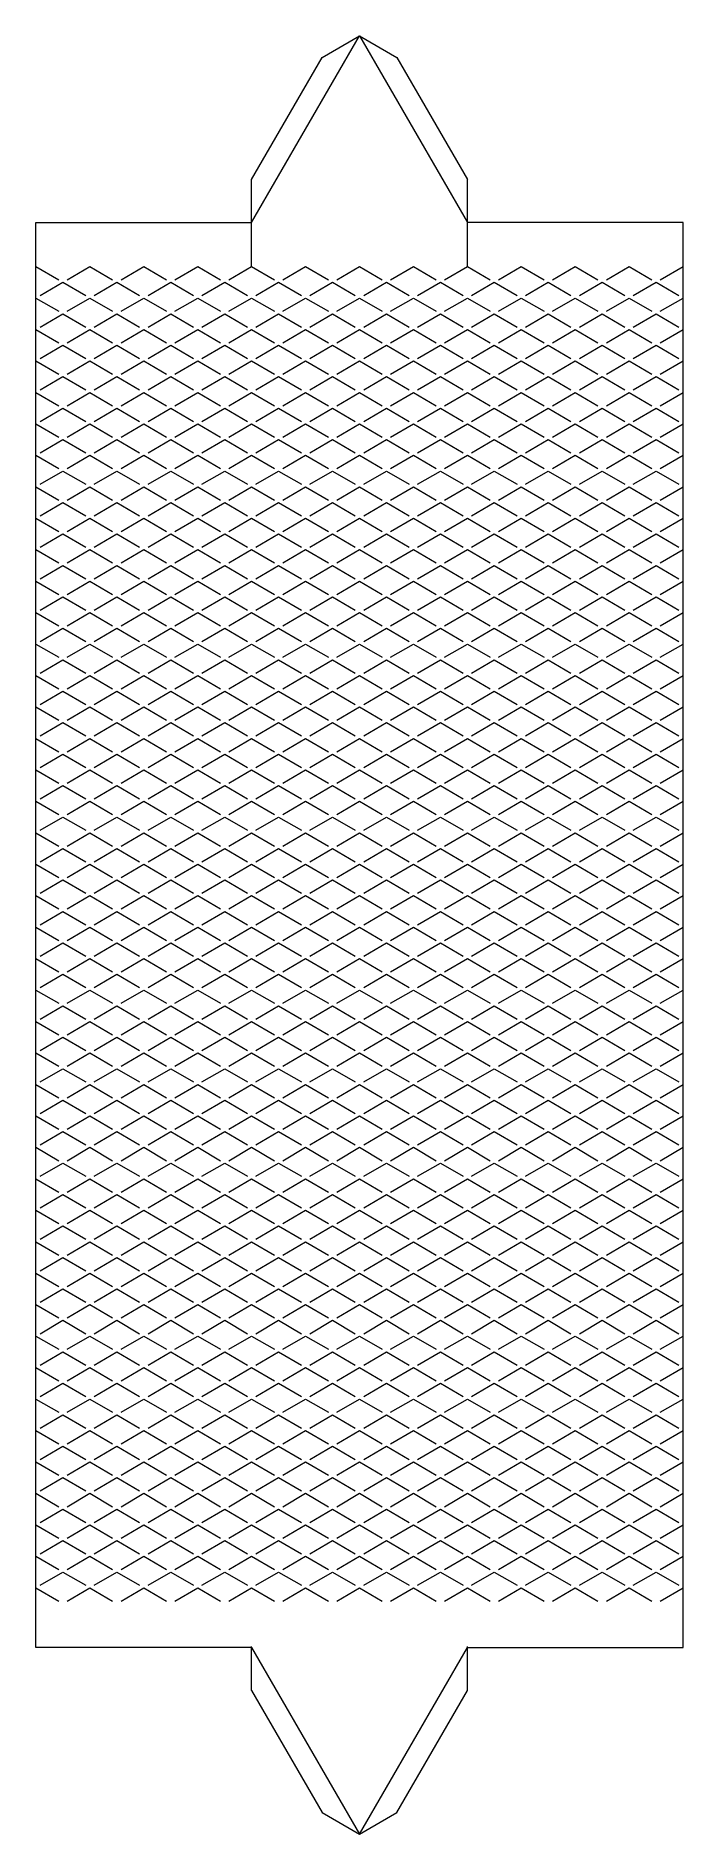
# Model space of a CAD drawing. Header units: metres. Extents: x 0 to 74, y 0 to 204.
import ezdxf

# ---------------------------------------------------------------- set-up
doc = ezdxf.new("R2010")
doc.units = ezdxf.units.M
doc.layers.add('TOP', color=1, linetype='Continuous', lineweight=0)

msp = doc.modelspace()

# ---------------------------------------------------------------- linework, layer by layer
at = {"layer": 'TOP'}
for p, q in [((24.5, 183.22), (36.75, 204.44)), ((32.51, 201.99), (36.75, 204.44)), ((36.75, 204.44), (40.99, 201.99)), ((36.75, 204.44), (49, 183.22)), ((24.5, 188.12), (32.51, 201.99)), ((40.99, 201.99), (49, 188.12)), ((24.5, 178.22), (24.5, 188.12)), ((49, 178.22), (49, 188.12)), ((0, 21.22), (0, 183.22)), ((0, 183.22), (24.5, 183.22)), ((73.5, 183.22), (49, 183.22)), ((73.5, 21.22), (73.5, 183.22)), ((0, 178.22), (2.58, 176.71)), ((3.54, 176.71), (6.12, 178.22)), ((6.12, 178.22), (8.71, 176.71)), ((9.67, 176.71), (12.25, 178.22)), ((12.25, 178.22), (14.83, 176.71)), ((15.79, 176.71), (18.38, 178.22)), ((18.38, 178.22), (20.96, 176.71)), ((21.92, 176.71), (24.5, 178.22)), ((24.5, 178.22), (27.08, 176.71)), ((28.04, 176.71), (30.62, 178.22)), ((30.62, 178.22), (33.21, 176.71)), ((34.17, 176.71), (36.75, 178.22)), ((36.75, 178.22), (39.33, 176.71)), ((40.29, 176.71), (42.88, 178.22)), ((42.88, 178.22), (45.46, 176.71)), ((46.42, 176.71), (49, 178.22)), ((49, 178.22), (51.58, 176.71)), ((52.54, 176.71), (55.12, 178.22)), ((55.12, 178.22), (57.71, 176.71)), ((58.67, 176.71), (61.25, 178.22)), ((61.25, 178.22), (63.83, 176.71)), ((64.79, 176.71), (67.38, 178.22)), ((67.38, 178.22), (69.96, 176.71)), ((70.92, 176.71), (73.5, 178.22)), ((0.48, 174.92), (3.06, 176.43)), ((3.06, 176.43), (5.65, 174.92)), ((6.6, 174.92), (9.19, 176.43)), ((9.19, 176.43), (11.77, 174.92)), ((12.73, 174.92), (15.31, 176.43)), ((15.31, 176.43), (17.9, 174.92)), ((18.85, 174.92), (21.44, 176.43)), ((21.44, 176.43), (24.02, 174.92)), ((24.98, 174.92), (27.56, 176.43)), ((27.56, 176.43), (30.15, 174.92)), ((31.1, 174.92), (33.69, 176.43)), ((33.69, 176.43), (36.27, 174.92)), ((37.23, 174.92), (39.81, 176.43)), ((39.81, 176.43), (42.4, 174.92)), ((43.35, 174.92), (45.94, 176.43)), ((45.94, 176.43), (48.52, 174.92)), ((49.48, 174.92), (52.06, 176.43)), ((52.06, 176.43), (54.65, 174.92)), ((55.6, 174.92), (58.19, 176.43)), ((58.19, 176.43), (60.77, 174.92)), ((61.73, 174.92), (64.31, 176.43)), ((64.31, 176.43), (66.9, 174.92)), ((67.85, 174.92), (70.44, 176.43)), ((70.44, 176.43), (73.02, 174.92)), ((0, 174.64), (2.58, 173.13)), ((3.54, 173.13), (6.12, 174.64)), ((6.12, 174.64), (8.71, 173.13)), ((9.67, 173.13), (12.25, 174.64)), ((12.25, 174.64), (14.83, 173.13)), ((15.79, 173.13), (18.38, 174.64)), ((18.38, 174.64), (20.96, 173.13)), ((21.92, 173.13), (24.5, 174.64)), ((24.5, 174.64), (27.08, 173.13)), ((28.04, 173.13), (30.62, 174.64)), ((30.62, 174.64), (33.21, 173.13)), ((34.17, 173.13), (36.75, 174.64)), ((36.75, 174.64), (39.33, 173.13)), ((40.29, 173.13), (42.88, 174.64)), ((42.88, 174.64), (45.46, 173.13)), ((46.42, 173.13), (49, 174.64)), ((49, 174.64), (51.58, 173.13)), ((52.54, 173.13), (55.12, 174.64)), ((55.12, 174.64), (57.71, 173.13)), ((58.67, 173.13), (61.25, 174.64)), ((61.25, 174.64), (63.83, 173.13)), ((64.79, 173.13), (67.38, 174.64)), ((67.38, 174.64), (69.96, 173.13)), ((70.92, 173.13), (73.5, 174.64)), ((0.48, 171.34), (3.06, 172.85)), ((3.06, 172.85), (5.65, 171.34)), ((6.6, 171.34), (9.19, 172.85)), ((9.19, 172.85), (11.77, 171.34)), ((12.73, 171.34), (15.31, 172.85)), ((15.31, 172.85), (17.9, 171.34)), ((18.85, 171.34), (21.44, 172.85)), ((21.44, 172.85), (24.02, 171.34)), ((24.98, 171.34), (27.56, 172.85)), ((27.56, 172.85), (30.15, 171.34)), ((31.1, 171.34), (33.69, 172.85)), ((33.69, 172.85), (36.27, 171.34)), ((37.23, 171.34), (39.81, 172.85)), ((39.81, 172.85), (42.4, 171.34)), ((43.35, 171.34), (45.94, 172.85)), ((45.94, 172.85), (48.52, 171.34)), ((49.48, 171.34), (52.06, 172.85)), ((52.06, 172.85), (54.65, 171.34)), ((55.6, 171.34), (58.19, 172.85)), ((58.19, 172.85), (60.77, 171.34)), ((61.73, 171.34), (64.31, 172.85)), ((64.31, 172.85), (66.9, 171.34)), ((67.85, 171.34), (70.44, 172.85)), ((70.44, 172.85), (73.02, 171.34)), ((0, 171.06), (2.58, 169.55)), ((3.54, 169.55), (6.12, 171.06)), ((6.12, 171.06), (8.71, 169.55)), ((9.67, 169.55), (12.25, 171.06)), ((12.25, 171.06), (14.83, 169.55)), ((15.79, 169.55), (18.38, 171.06)), ((18.38, 171.06), (20.96, 169.55)), ((21.92, 169.55), (24.5, 171.06)), ((24.5, 171.06), (27.08, 169.55)), ((28.04, 169.55), (30.62, 171.06)), ((30.62, 171.06), (33.21, 169.55)), ((34.17, 169.55), (36.75, 171.06)), ((36.75, 171.06), (39.33, 169.55)), ((40.29, 169.55), (42.88, 171.06)), ((42.88, 171.06), (45.46, 169.55)), ((46.42, 169.55), (49, 171.06)), ((49, 171.06), (51.58, 169.55)), ((52.54, 169.55), (55.12, 171.06)), ((55.12, 171.06), (57.71, 169.55)), ((58.67, 169.55), (61.25, 171.06)), ((61.25, 171.06), (63.83, 169.55)), ((64.79, 169.55), (67.38, 171.06)), ((67.38, 171.06), (69.96, 169.55)), ((70.92, 169.55), (73.5, 171.06)), ((0.48, 167.76), (3.06, 169.28)), ((3.06, 169.28), (5.65, 167.76)), ((6.6, 167.76), (9.19, 169.28)), ((9.19, 169.28), (11.77, 167.76)), ((12.73, 167.76), (15.31, 169.28)), ((15.31, 169.28), (17.9, 167.76)), ((18.85, 167.76), (21.44, 169.28)), ((21.44, 169.28), (24.02, 167.76)), ((24.98, 167.76), (27.56, 169.28)), ((27.56, 169.28), (30.15, 167.76)), ((31.1, 167.76), (33.69, 169.28)), ((33.69, 169.28), (36.27, 167.76)), ((37.23, 167.76), (39.81, 169.28)), ((39.81, 169.28), (42.4, 167.76)), ((43.35, 167.76), (45.94, 169.28)), ((45.94, 169.28), (48.52, 167.76)), ((49.48, 167.76), (52.06, 169.28)), ((52.06, 169.28), (54.65, 167.76)), ((55.6, 167.76), (58.19, 169.28)), ((58.19, 169.28), (60.77, 167.76)), ((61.73, 167.76), (64.31, 169.28)), ((64.31, 169.28), (66.9, 167.76)), ((67.85, 167.76), (70.44, 169.28)), ((70.44, 169.28), (73.02, 167.76)), ((0, 167.49), (2.58, 165.98)), ((0.48, 164.19), (3.06, 165.7)), ((3.06, 165.7), (5.65, 164.19)), ((3.54, 165.98), (6.12, 167.49)), ((6.12, 167.49), (8.71, 165.98)), ((6.6, 164.19), (9.19, 165.7)), ((9.19, 165.7), (11.77, 164.19)), ((9.67, 165.98), (12.25, 167.49)), ((12.25, 167.49), (14.83, 165.98)), ((12.73, 164.19), (15.31, 165.7)), ((15.31, 165.7), (17.9, 164.19)), ((15.79, 165.98), (18.38, 167.49)), ((18.38, 167.49), (20.96, 165.98)), ((18.85, 164.19), (21.44, 165.7)), ((21.44, 165.7), (24.02, 164.19)), ((21.92, 165.98), (24.5, 167.49)), ((24.5, 167.49), (27.08, 165.98)), ((24.98, 164.19), (27.56, 165.7)), ((27.56, 165.7), (30.15, 164.19)), ((28.04, 165.98), (30.62, 167.49)), ((30.62, 167.49), (33.21, 165.98)), ((31.1, 164.19), (33.69, 165.7)), ((33.69, 165.7), (36.27, 164.19)), ((34.17, 165.98), (36.75, 167.49)), ((36.75, 167.49), (39.33, 165.98)), ((37.23, 164.19), (39.81, 165.7)), ((39.81, 165.7), (42.4, 164.19)), ((40.29, 165.98), (42.88, 167.49)), ((42.88, 167.49), (45.46, 165.98)), ((43.35, 164.19), (45.94, 165.7)), ((45.94, 165.7), (48.52, 164.19)), ((46.42, 165.98), (49, 167.49)), ((49, 167.49), (51.58, 165.98)), ((49.48, 164.19), (52.06, 165.7)), ((52.06, 165.7), (54.65, 164.19)), ((52.54, 165.98), (55.12, 167.49)), ((55.12, 167.49), (57.71, 165.98)), ((55.6, 164.19), (58.19, 165.7)), ((58.19, 165.7), (60.77, 164.19)), ((58.67, 165.98), (61.25, 167.49)), ((61.25, 167.49), (63.83, 165.98)), ((61.73, 164.19), (64.31, 165.7)), ((64.31, 165.7), (66.9, 164.19)), ((64.79, 165.98), (67.38, 167.49)), ((67.38, 167.49), (69.96, 165.98)), ((67.85, 164.19), (70.44, 165.7)), ((70.44, 165.7), (73.02, 164.19)), ((70.92, 165.98), (73.5, 167.49)), ((0, 163.91), (2.58, 162.4)), ((3.54, 162.4), (6.12, 163.91)), ((6.12, 163.91), (8.71, 162.4)), ((9.67, 162.4), (12.25, 163.91)), ((12.25, 163.91), (14.83, 162.4)), ((15.79, 162.4), (18.38, 163.91)), ((18.38, 163.91), (20.96, 162.4)), ((21.92, 162.4), (24.5, 163.91)), ((24.5, 163.91), (27.08, 162.4)), ((28.04, 162.4), (30.62, 163.91)), ((30.62, 163.91), (33.21, 162.4)), ((34.17, 162.4), (36.75, 163.91)), ((36.75, 163.91), (39.33, 162.4)), ((40.29, 162.4), (42.88, 163.91)), ((42.88, 163.91), (45.46, 162.4)), ((46.42, 162.4), (49, 163.91)), ((49, 163.91), (51.58, 162.4)), ((52.54, 162.4), (55.12, 163.91)), ((55.12, 163.91), (57.71, 162.4)), ((58.67, 162.4), (61.25, 163.91)), ((61.25, 163.91), (63.83, 162.4)), ((64.79, 162.4), (67.38, 163.91)), ((67.38, 163.91), (69.96, 162.4)), ((70.92, 162.4), (73.5, 163.91)), ((0.48, 160.61), (3.06, 162.12)), ((3.06, 162.12), (5.65, 160.61)), ((6.6, 160.61), (9.19, 162.12)), ((9.19, 162.12), (11.77, 160.61)), ((12.73, 160.61), (15.31, 162.12)), ((15.31, 162.12), (17.9, 160.61)), ((18.85, 160.61), (21.44, 162.12)), ((21.44, 162.12), (24.02, 160.61)), ((24.98, 160.61), (27.56, 162.12)), ((27.56, 162.12), (30.15, 160.61)), ((31.1, 160.61), (33.69, 162.12)), ((33.69, 162.12), (36.27, 160.61)), ((37.23, 160.61), (39.81, 162.12)), ((39.81, 162.12), (42.4, 160.61)), ((43.35, 160.61), (45.94, 162.12)), ((45.94, 162.12), (48.52, 160.61)), ((49.48, 160.61), (52.06, 162.12)), ((52.06, 162.12), (54.65, 160.61)), ((55.6, 160.61), (58.19, 162.12)), ((58.19, 162.12), (60.77, 160.61)), ((61.73, 160.61), (64.31, 162.12)), ((64.31, 162.12), (66.9, 160.61)), ((67.85, 160.61), (70.44, 162.12)), ((70.44, 162.12), (73.02, 160.61)), ((0, 160.34), (2.58, 158.82)), ((3.54, 158.82), (6.12, 160.34)), ((6.12, 160.34), (8.71, 158.82)), ((9.67, 158.82), (12.25, 160.34)), ((12.25, 160.34), (14.83, 158.82)), ((15.79, 158.82), (18.38, 160.34)), ((18.38, 160.34), (20.96, 158.82)), ((21.92, 158.82), (24.5, 160.34)), ((24.5, 160.34), (27.08, 158.82)), ((28.04, 158.82), (30.62, 160.34)), ((30.62, 160.34), (33.21, 158.82)), ((34.17, 158.82), (36.75, 160.34)), ((36.75, 160.34), (39.33, 158.82)), ((40.29, 158.82), (42.88, 160.34)), ((42.88, 160.34), (45.46, 158.82)), ((46.42, 158.82), (49, 160.34)), ((49, 160.34), (51.58, 158.82)), ((52.54, 158.82), (55.12, 160.34)), ((55.12, 160.34), (57.71, 158.82)), ((58.67, 158.82), (61.25, 160.34)), ((61.25, 160.34), (63.83, 158.82)), ((64.79, 158.82), (67.38, 160.34)), ((67.38, 160.34), (69.96, 158.82)), ((70.92, 158.82), (73.5, 160.34)), ((0.48, 157.03), (3.06, 158.55)), ((3.06, 158.55), (5.65, 157.03)), ((6.6, 157.03), (9.19, 158.55)), ((9.19, 158.55), (11.77, 157.03)), ((12.73, 157.03), (15.31, 158.55)), ((15.31, 158.55), (17.9, 157.03)), ((18.85, 157.03), (21.44, 158.55)), ((21.44, 158.55), (24.02, 157.03)), ((24.98, 157.03), (27.56, 158.55)), ((27.56, 158.55), (30.15, 157.03)), ((31.1, 157.03), (33.69, 158.55)), ((33.69, 158.55), (36.27, 157.03)), ((37.23, 157.03), (39.81, 158.55)), ((39.81, 158.55), (42.4, 157.03)), ((43.35, 157.03), (45.94, 158.55)), ((45.94, 158.55), (48.52, 157.03)), ((49.48, 157.03), (52.06, 158.55)), ((52.06, 158.55), (54.65, 157.03)), ((55.6, 157.03), (58.19, 158.55)), ((58.19, 158.55), (60.77, 157.03)), ((61.73, 157.03), (64.31, 158.55)), ((64.31, 158.55), (66.9, 157.03)), ((67.85, 157.03), (70.44, 158.55)), ((70.44, 158.55), (73.02, 157.03)), ((0, 156.76), (2.58, 155.25)), ((3.54, 155.25), (6.12, 156.76)), ((6.12, 156.76), (8.71, 155.25)), ((9.67, 155.25), (12.25, 156.76)), ((12.25, 156.76), (14.83, 155.25)), ((15.79, 155.25), (18.38, 156.76)), ((18.38, 156.76), (20.96, 155.25)), ((21.92, 155.25), (24.5, 156.76)), ((24.5, 156.76), (27.08, 155.25)), ((28.04, 155.25), (30.62, 156.76)), ((30.62, 156.76), (33.21, 155.25)), ((34.17, 155.25), (36.75, 156.76)), ((36.75, 156.76), (39.33, 155.25)), ((40.29, 155.25), (42.88, 156.76)), ((42.88, 156.76), (45.46, 155.25)), ((46.42, 155.25), (49, 156.76)), ((49, 156.76), (51.58, 155.25)), ((52.54, 155.25), (55.12, 156.76)), ((55.12, 156.76), (57.71, 155.25)), ((58.67, 155.25), (61.25, 156.76)), ((61.25, 156.76), (63.83, 155.25)), ((64.79, 155.25), (67.38, 156.76)), ((67.38, 156.76), (69.96, 155.25)), ((70.92, 155.25), (73.5, 156.76)), ((0.48, 153.46), (3.06, 154.97)), ((3.06, 154.97), (5.65, 153.46)), ((6.6, 153.46), (9.19, 154.97)), ((9.19, 154.97), (11.77, 153.46)), ((12.73, 153.46), (15.31, 154.97)), ((15.31, 154.97), (17.9, 153.46)), ((18.85, 153.46), (21.44, 154.97)), ((21.44, 154.97), (24.02, 153.46)), ((24.98, 153.46), (27.56, 154.97)), ((27.56, 154.97), (30.15, 153.46)), ((31.1, 153.46), (33.69, 154.97)), ((33.69, 154.97), (36.27, 153.46)), ((37.23, 153.46), (39.81, 154.97)), ((39.81, 154.97), (42.4, 153.46)), ((43.35, 153.46), (45.94, 154.97)), ((45.94, 154.97), (48.52, 153.46)), ((49.48, 153.46), (52.06, 154.97)), ((52.06, 154.97), (54.65, 153.46)), ((55.6, 153.46), (58.19, 154.97)), ((58.19, 154.97), (60.77, 153.46)), ((61.73, 153.46), (64.31, 154.97)), ((64.31, 154.97), (66.9, 153.46)), ((67.85, 153.46), (70.44, 154.97)), ((70.44, 154.97), (73.02, 153.46)), ((0, 153.18), (2.58, 151.67)), ((0.48, 149.88), (3.06, 151.39)), ((3.06, 151.39), (5.65, 149.88)), ((3.54, 151.67), (6.12, 153.18)), ((6.12, 153.18), (8.71, 151.67)), ((6.6, 149.88), (9.19, 151.39)), ((9.19, 151.39), (11.77, 149.88)), ((9.67, 151.67), (12.25, 153.18)), ((12.25, 153.18), (14.83, 151.67)), ((12.73, 149.88), (15.31, 151.39)), ((15.31, 151.39), (17.9, 149.88)), ((15.79, 151.67), (18.38, 153.18)), ((18.38, 153.18), (20.96, 151.67)), ((18.85, 149.88), (21.44, 151.39)), ((21.44, 151.39), (24.02, 149.88)), ((21.92, 151.67), (24.5, 153.18)), ((24.5, 153.18), (27.08, 151.67)), ((24.98, 149.88), (27.56, 151.39)), ((27.56, 151.39), (30.15, 149.88)), ((28.04, 151.67), (30.62, 153.18)), ((30.62, 153.18), (33.21, 151.67)), ((31.1, 149.88), (33.69, 151.39)), ((33.69, 151.39), (36.27, 149.88)), ((34.17, 151.67), (36.75, 153.18)), ((36.75, 153.18), (39.33, 151.67)), ((37.23, 149.88), (39.81, 151.39)), ((39.81, 151.39), (42.4, 149.88)), ((40.29, 151.67), (42.88, 153.18)), ((42.88, 153.18), (45.46, 151.67)), ((43.35, 149.88), (45.94, 151.39)), ((45.94, 151.39), (48.52, 149.88)), ((46.42, 151.67), (49, 153.18)), ((49, 153.18), (51.58, 151.67)), ((49.48, 149.88), (52.06, 151.39)), ((52.06, 151.39), (54.65, 149.88)), ((52.54, 151.67), (55.12, 153.18)), ((55.12, 153.18), (57.71, 151.67)), ((55.6, 149.88), (58.19, 151.39)), ((58.19, 151.39), (60.77, 149.88)), ((58.67, 151.67), (61.25, 153.18)), ((61.25, 153.18), (63.83, 151.67)), ((61.73, 149.88), (64.31, 151.39)), ((64.31, 151.39), (66.9, 149.88)), ((64.79, 151.67), (67.38, 153.18)), ((67.38, 153.18), (69.96, 151.67)), ((67.85, 149.88), (70.44, 151.39)), ((70.44, 151.39), (73.02, 149.88)), ((70.92, 151.67), (73.5, 153.18)), ((0, 149.61), (2.58, 148.09)), ((3.54, 148.09), (6.12, 149.61)), ((6.12, 149.61), (8.71, 148.09)), ((9.67, 148.09), (12.25, 149.61)), ((12.25, 149.61), (14.83, 148.09)), ((15.79, 148.09), (18.38, 149.61)), ((18.38, 149.61), (20.96, 148.09)), ((21.92, 148.09), (24.5, 149.61)), ((24.5, 149.61), (27.08, 148.09)), ((28.04, 148.09), (30.62, 149.61)), ((30.62, 149.61), (33.21, 148.09)), ((34.17, 148.09), (36.75, 149.61)), ((36.75, 149.61), (39.33, 148.09)), ((40.29, 148.09), (42.88, 149.61)), ((42.88, 149.61), (45.46, 148.09)), ((46.42, 148.09), (49, 149.61)), ((49, 149.61), (51.58, 148.09)), ((52.54, 148.09), (55.12, 149.61)), ((55.12, 149.61), (57.71, 148.09)), ((58.67, 148.09), (61.25, 149.61)), ((61.25, 149.61), (63.83, 148.09)), ((64.79, 148.09), (67.38, 149.61)), ((67.38, 149.61), (69.96, 148.09)), ((70.92, 148.09), (73.5, 149.61)), ((0.48, 146.31), (3.06, 147.82)), ((3.06, 147.82), (5.65, 146.31)), ((6.6, 146.31), (9.19, 147.82)), ((9.19, 147.82), (11.77, 146.31)), ((12.73, 146.31), (15.31, 147.82)), ((15.31, 147.82), (17.9, 146.31)), ((18.85, 146.31), (21.44, 147.82)), ((21.44, 147.82), (24.02, 146.31)), ((24.98, 146.31), (27.56, 147.82)), ((27.56, 147.82), (30.15, 146.31)), ((31.1, 146.31), (33.69, 147.82)), ((33.69, 147.82), (36.27, 146.31)), ((37.23, 146.31), (39.81, 147.82)), ((39.81, 147.82), (42.4, 146.31)), ((43.35, 146.31), (45.94, 147.82)), ((45.94, 147.82), (48.52, 146.31)), ((49.48, 146.31), (52.06, 147.82)), ((52.06, 147.82), (54.65, 146.31)), ((55.6, 146.31), (58.19, 147.82)), ((58.19, 147.82), (60.77, 146.31)), ((61.73, 146.31), (64.31, 147.82)), ((64.31, 147.82), (66.9, 146.31)), ((67.85, 146.31), (70.44, 147.82)), ((70.44, 147.82), (73.02, 146.31)), ((0, 146.03), (2.58, 144.52)), ((3.54, 144.52), (6.12, 146.03)), ((6.12, 146.03), (8.71, 144.52)), ((9.67, 144.52), (12.25, 146.03)), ((12.25, 146.03), (14.83, 144.52)), ((15.79, 144.52), (18.38, 146.03)), ((18.38, 146.03), (20.96, 144.52)), ((21.92, 144.52), (24.5, 146.03)), ((24.5, 146.03), (27.08, 144.52)), ((28.04, 144.52), (30.62, 146.03)), ((30.62, 146.03), (33.21, 144.52)), ((34.17, 144.52), (36.75, 146.03)), ((36.75, 146.03), (39.33, 144.52)), ((40.29, 144.52), (42.88, 146.03)), ((42.88, 146.03), (45.46, 144.52)), ((46.42, 144.52), (49, 146.03)), ((49, 146.03), (51.58, 144.52)), ((52.54, 144.52), (55.12, 146.03)), ((55.12, 146.03), (57.71, 144.52)), ((58.67, 144.52), (61.25, 146.03)), ((61.25, 146.03), (63.83, 144.52)), ((64.79, 144.52), (67.38, 146.03)), ((67.38, 146.03), (69.96, 144.52)), ((70.92, 144.52), (73.5, 146.03)), ((0.48, 142.73), (3.06, 144.24)), ((3.06, 144.24), (5.65, 142.73)), ((6.6, 142.73), (9.19, 144.24)), ((9.19, 144.24), (11.77, 142.73)), ((12.73, 142.73), (15.31, 144.24)), ((15.31, 144.24), (17.9, 142.73)), ((18.85, 142.73), (21.44, 144.24)), ((21.44, 144.24), (24.02, 142.73)), ((24.98, 142.73), (27.56, 144.24)), ((27.56, 144.24), (30.15, 142.73)), ((31.1, 142.73), (33.69, 144.24)), ((33.69, 144.24), (36.27, 142.73)), ((37.23, 142.73), (39.81, 144.24)), ((39.81, 144.24), (42.4, 142.73)), ((43.35, 142.73), (45.94, 144.24)), ((45.94, 144.24), (48.52, 142.73)), ((49.48, 142.73), (52.06, 144.24)), ((52.06, 144.24), (54.65, 142.73)), ((55.6, 142.73), (58.19, 144.24)), ((58.19, 144.24), (60.77, 142.73)), ((61.73, 142.73), (64.31, 144.24)), ((64.31, 144.24), (66.9, 142.73)), ((67.85, 142.73), (70.44, 144.24)), ((70.44, 144.24), (73.02, 142.73)), ((0, 142.45), (2.58, 140.94)), ((3.54, 140.94), (6.12, 142.45)), ((6.12, 142.45), (8.71, 140.94)), ((9.67, 140.94), (12.25, 142.45)), ((12.25, 142.45), (14.83, 140.94)), ((15.79, 140.94), (18.38, 142.45)), ((18.38, 142.45), (20.96, 140.94)), ((21.92, 140.94), (24.5, 142.45)), ((24.5, 142.45), (27.08, 140.94)), ((28.04, 140.94), (30.62, 142.45)), ((30.62, 142.45), (33.21, 140.94)), ((34.17, 140.94), (36.75, 142.45)), ((36.75, 142.45), (39.33, 140.94)), ((40.29, 140.94), (42.88, 142.45)), ((42.88, 142.45), (45.46, 140.94)), ((46.42, 140.94), (49, 142.45)), ((49, 142.45), (51.58, 140.94)), ((52.54, 140.94), (55.12, 142.45)), ((55.12, 142.45), (57.71, 140.94)), ((58.67, 140.94), (61.25, 142.45)), ((61.25, 142.45), (63.83, 140.94)), ((64.79, 140.94), (67.38, 142.45)), ((67.38, 142.45), (69.96, 140.94)), ((70.92, 140.94), (73.5, 142.45)), ((0.48, 139.15), (3.06, 140.66)), ((3.06, 140.66), (5.65, 139.15)), ((6.6, 139.15), (9.19, 140.66)), ((9.19, 140.66), (11.77, 139.15)), ((12.73, 139.15), (15.31, 140.66)), ((15.31, 140.66), (17.9, 139.15)), ((18.85, 139.15), (21.44, 140.66)), ((21.44, 140.66), (24.02, 139.15)), ((24.98, 139.15), (27.56, 140.66)), ((27.56, 140.66), (30.15, 139.15)), ((31.1, 139.15), (33.69, 140.66)), ((33.69, 140.66), (36.27, 139.15)), ((37.23, 139.15), (39.81, 140.66)), ((39.81, 140.66), (42.4, 139.15)), ((43.35, 139.15), (45.94, 140.66)), ((45.94, 140.66), (48.52, 139.15)), ((49.48, 139.15), (52.06, 140.66)), ((52.06, 140.66), (54.65, 139.15)), ((55.6, 139.15), (58.19, 140.66)), ((58.19, 140.66), (60.77, 139.15)), ((61.73, 139.15), (64.31, 140.66)), ((64.31, 140.66), (66.9, 139.15)), ((67.85, 139.15), (70.44, 140.66)), ((70.44, 140.66), (73.02, 139.15)), ((0, 138.88), (2.58, 137.36)), ((0.48, 135.58), (3.06, 137.09)), ((3.06, 137.09), (5.65, 135.58)), ((3.54, 137.36), (6.12, 138.88)), ((6.12, 138.88), (8.71, 137.36)), ((6.6, 135.58), (9.19, 137.09)), ((9.19, 137.09), (11.77, 135.58)), ((9.67, 137.36), (12.25, 138.88)), ((12.25, 138.88), (14.83, 137.36)), ((12.73, 135.58), (15.31, 137.09)), ((15.31, 137.09), (17.9, 135.58)), ((15.79, 137.36), (18.38, 138.88)), ((18.38, 138.88), (20.96, 137.36)), ((18.85, 135.58), (21.44, 137.09)), ((21.44, 137.09), (24.02, 135.58)), ((21.92, 137.36), (24.5, 138.88)), ((24.5, 138.88), (27.08, 137.36)), ((24.98, 135.58), (27.56, 137.09)), ((27.56, 137.09), (30.15, 135.58)), ((28.04, 137.36), (30.62, 138.88)), ((30.62, 138.88), (33.21, 137.36)), ((31.1, 135.58), (33.69, 137.09)), ((33.69, 137.09), (36.27, 135.58)), ((34.17, 137.36), (36.75, 138.88)), ((36.75, 138.88), (39.33, 137.36)), ((37.23, 135.58), (39.81, 137.09)), ((39.81, 137.09), (42.4, 135.58)), ((40.29, 137.36), (42.88, 138.88)), ((42.88, 138.88), (45.46, 137.36)), ((43.35, 135.58), (45.94, 137.09)), ((45.94, 137.09), (48.52, 135.58)), ((46.42, 137.36), (49, 138.88)), ((49, 138.88), (51.58, 137.36)), ((49.48, 135.58), (52.06, 137.09)), ((52.06, 137.09), (54.65, 135.58)), ((52.54, 137.36), (55.12, 138.88)), ((55.12, 138.88), (57.71, 137.36)), ((55.6, 135.58), (58.19, 137.09)), ((58.19, 137.09), (60.77, 135.58)), ((58.67, 137.36), (61.25, 138.88)), ((61.25, 138.88), (63.83, 137.36)), ((61.73, 135.58), (64.31, 137.09)), ((64.31, 137.09), (66.9, 135.58)), ((64.79, 137.36), (67.38, 138.88)), ((67.38, 138.88), (69.96, 137.36)), ((67.85, 135.58), (70.44, 137.09)), ((70.44, 137.09), (73.02, 135.58)), ((70.92, 137.36), (73.5, 138.88)), ((0, 135.3), (2.58, 133.79)), ((3.54, 133.79), (6.12, 135.3)), ((6.12, 135.3), (8.71, 133.79)), ((9.67, 133.79), (12.25, 135.3)), ((12.25, 135.3), (14.83, 133.79)), ((15.79, 133.79), (18.38, 135.3)), ((18.38, 135.3), (20.96, 133.79)), ((21.92, 133.79), (24.5, 135.3)), ((24.5, 135.3), (27.08, 133.79)), ((28.04, 133.79), (30.62, 135.3)), ((30.62, 135.3), (33.21, 133.79)), ((34.17, 133.79), (36.75, 135.3)), ((36.75, 135.3), (39.33, 133.79)), ((40.29, 133.79), (42.88, 135.3)), ((42.88, 135.3), (45.46, 133.79)), ((46.42, 133.79), (49, 135.3)), ((49, 135.3), (51.58, 133.79)), ((52.54, 133.79), (55.12, 135.3)), ((55.12, 135.3), (57.71, 133.79)), ((58.67, 133.79), (61.25, 135.3)), ((61.25, 135.3), (63.83, 133.79)), ((64.79, 133.79), (67.38, 135.3)), ((67.38, 135.3), (69.96, 133.79)), ((70.92, 133.79), (73.5, 135.3)), ((0.48, 132), (3.06, 133.51)), ((3.06, 133.51), (5.65, 132)), ((6.6, 132), (9.19, 133.51)), ((9.19, 133.51), (11.77, 132)), ((12.73, 132), (15.31, 133.51)), ((15.31, 133.51), (17.9, 132)), ((18.85, 132), (21.44, 133.51)), ((21.44, 133.51), (24.02, 132)), ((24.98, 132), (27.56, 133.51)), ((27.56, 133.51), (30.15, 132)), ((31.1, 132), (33.69, 133.51)), ((33.69, 133.51), (36.27, 132)), ((37.23, 132), (39.81, 133.51)), ((39.81, 133.51), (42.4, 132)), ((43.35, 132), (45.94, 133.51)), ((45.94, 133.51), (48.52, 132)), ((49.48, 132), (52.06, 133.51)), ((52.06, 133.51), (54.65, 132)), ((55.6, 132), (58.19, 133.51)), ((58.19, 133.51), (60.77, 132)), ((61.73, 132), (64.31, 133.51)), ((64.31, 133.51), (66.9, 132)), ((67.85, 132), (70.44, 133.51)), ((70.44, 133.51), (73.02, 132)), ((0, 131.72), (2.58, 130.21)), ((3.54, 130.21), (6.12, 131.72)), ((6.12, 131.72), (8.71, 130.21)), ((9.67, 130.21), (12.25, 131.72)), ((12.25, 131.72), (14.83, 130.21)), ((15.79, 130.21), (18.38, 131.72)), ((18.38, 131.72), (20.96, 130.21)), ((21.92, 130.21), (24.5, 131.72)), ((24.5, 131.72), (27.08, 130.21)), ((28.04, 130.21), (30.62, 131.72)), ((30.62, 131.72), (33.21, 130.21)), ((34.17, 130.21), (36.75, 131.72)), ((36.75, 131.72), (39.33, 130.21)), ((40.29, 130.21), (42.88, 131.72)), ((42.88, 131.72), (45.46, 130.21)), ((46.42, 130.21), (49, 131.72)), ((49, 131.72), (51.58, 130.21)), ((52.54, 130.21), (55.12, 131.72)), ((55.12, 131.72), (57.71, 130.21)), ((58.67, 130.21), (61.25, 131.72)), ((61.25, 131.72), (63.83, 130.21)), ((64.79, 130.21), (67.38, 131.72)), ((67.38, 131.72), (69.96, 130.21)), ((70.92, 130.21), (73.5, 131.72)), ((0.48, 128.42), (3.06, 129.94)), ((3.06, 129.94), (5.65, 128.42)), ((6.6, 128.42), (9.19, 129.94)), ((9.19, 129.94), (11.77, 128.42)), ((12.73, 128.42), (15.31, 129.94)), ((15.31, 129.94), (17.9, 128.42)), ((18.85, 128.42), (21.44, 129.94)), ((21.44, 129.94), (24.02, 128.42)), ((24.98, 128.42), (27.56, 129.94)), ((27.56, 129.94), (30.15, 128.42)), ((31.1, 128.42), (33.69, 129.94)), ((33.69, 129.94), (36.27, 128.42)), ((37.23, 128.42), (39.81, 129.94)), ((39.81, 129.94), (42.4, 128.42)), ((43.35, 128.42), (45.94, 129.94)), ((45.94, 129.94), (48.52, 128.42)), ((49.48, 128.42), (52.06, 129.94)), ((52.06, 129.94), (54.65, 128.42)), ((55.6, 128.42), (58.19, 129.94)), ((58.19, 129.94), (60.77, 128.42)), ((61.73, 128.42), (64.31, 129.94)), ((64.31, 129.94), (66.9, 128.42)), ((67.85, 128.42), (70.44, 129.94)), ((70.44, 129.94), (73.02, 128.42)), ((0, 128.15), (2.58, 126.63)), ((3.54, 126.63), (6.12, 128.15)), ((6.12, 128.15), (8.71, 126.63)), ((9.67, 126.63), (12.25, 128.15)), ((12.25, 128.15), (14.83, 126.63)), ((15.79, 126.63), (18.38, 128.15)), ((18.38, 128.15), (20.96, 126.63)), ((21.92, 126.63), (24.5, 128.15)), ((24.5, 128.15), (27.08, 126.63)), ((28.04, 126.63), (30.62, 128.15)), ((30.62, 128.15), (33.21, 126.63)), ((34.17, 126.63), (36.75, 128.15)), ((36.75, 128.15), (39.33, 126.63)), ((40.29, 126.63), (42.88, 128.15)), ((42.88, 128.15), (45.46, 126.63)), ((46.42, 126.63), (49, 128.15)), ((49, 128.15), (51.58, 126.63)), ((52.54, 126.63), (55.12, 128.15)), ((55.12, 128.15), (57.71, 126.63)), ((58.67, 126.63), (61.25, 128.15)), ((61.25, 128.15), (63.83, 126.63)), ((64.79, 126.63), (67.38, 128.15)), ((67.38, 128.15), (69.96, 126.63)), ((70.92, 126.63), (73.5, 128.15)), ((0.48, 124.85), (3.06, 126.36)), ((3.06, 126.36), (5.65, 124.85)), ((6.6, 124.85), (9.19, 126.36)), ((9.19, 126.36), (11.77, 124.85)), ((12.73, 124.85), (15.31, 126.36)), ((15.31, 126.36), (17.9, 124.85)), ((18.85, 124.85), (21.44, 126.36)), ((21.44, 126.36), (24.02, 124.85)), ((24.98, 124.85), (27.56, 126.36)), ((27.56, 126.36), (30.15, 124.85)), ((31.1, 124.85), (33.69, 126.36)), ((33.69, 126.36), (36.27, 124.85)), ((37.23, 124.85), (39.81, 126.36)), ((39.81, 126.36), (42.4, 124.85)), ((43.35, 124.85), (45.94, 126.36)), ((45.94, 126.36), (48.52, 124.85)), ((49.48, 124.85), (52.06, 126.36)), ((52.06, 126.36), (54.65, 124.85)), ((55.6, 124.85), (58.19, 126.36)), ((58.19, 126.36), (60.77, 124.85)), ((61.73, 124.85), (64.31, 126.36)), ((64.31, 126.36), (66.9, 124.85)), ((67.85, 124.85), (70.44, 126.36)), ((70.44, 126.36), (73.02, 124.85)), ((0, 124.57), (2.58, 123.06)), ((0.48, 121.27), (3.06, 122.78)), ((3.06, 122.78), (5.65, 121.27)), ((3.54, 123.06), (6.12, 124.57)), ((6.12, 124.57), (8.71, 123.06)), ((6.6, 121.27), (9.19, 122.78)), ((9.19, 122.78), (11.77, 121.27)), ((9.67, 123.06), (12.25, 124.57)), ((12.25, 124.57), (14.83, 123.06)), ((12.73, 121.27), (15.31, 122.78)), ((15.31, 122.78), (17.9, 121.27)), ((15.79, 123.06), (18.38, 124.57)), ((18.38, 124.57), (20.96, 123.06)), ((18.85, 121.27), (21.44, 122.78)), ((21.44, 122.78), (24.02, 121.27)), ((21.92, 123.06), (24.5, 124.57)), ((24.5, 124.57), (27.08, 123.06)), ((24.98, 121.27), (27.56, 122.78)), ((27.56, 122.78), (30.15, 121.27)), ((28.04, 123.06), (30.62, 124.57)), ((30.62, 124.57), (33.21, 123.06)), ((31.1, 121.27), (33.69, 122.78)), ((33.69, 122.78), (36.27, 121.27)), ((34.17, 123.06), (36.75, 124.57)), ((36.75, 124.57), (39.33, 123.06)), ((37.23, 121.27), (39.81, 122.78)), ((39.81, 122.78), (42.4, 121.27)), ((40.29, 123.06), (42.88, 124.57)), ((42.88, 124.57), (45.46, 123.06)), ((43.35, 121.27), (45.94, 122.78)), ((45.94, 122.78), (48.52, 121.27)), ((46.42, 123.06), (49, 124.57)), ((49, 124.57), (51.58, 123.06)), ((49.48, 121.27), (52.06, 122.78)), ((52.06, 122.78), (54.65, 121.27)), ((52.54, 123.06), (55.12, 124.57)), ((55.12, 124.57), (57.71, 123.06)), ((55.6, 121.27), (58.19, 122.78)), ((58.19, 122.78), (60.77, 121.27)), ((58.67, 123.06), (61.25, 124.57)), ((61.25, 124.57), (63.83, 123.06)), ((61.73, 121.27), (64.31, 122.78)), ((64.31, 122.78), (66.9, 121.27)), ((64.79, 123.06), (67.38, 124.57)), ((67.38, 124.57), (69.96, 123.06)), ((67.85, 121.27), (70.44, 122.78)), ((70.44, 122.78), (73.02, 121.27)), ((70.92, 123.06), (73.5, 124.57)), ((0, 120.99), (2.58, 119.48)), ((3.54, 119.48), (6.12, 120.99)), ((6.12, 120.99), (8.71, 119.48)), ((9.67, 119.48), (12.25, 120.99)), ((12.25, 120.99), (14.83, 119.48)), ((15.79, 119.48), (18.38, 120.99)), ((18.38, 120.99), (20.96, 119.48)), ((21.92, 119.48), (24.5, 120.99)), ((24.5, 120.99), (27.08, 119.48)), ((28.04, 119.48), (30.62, 120.99)), ((30.62, 120.99), (33.21, 119.48)), ((34.17, 119.48), (36.75, 120.99)), ((36.75, 120.99), (39.33, 119.48)), ((40.29, 119.48), (42.88, 120.99)), ((42.88, 120.99), (45.46, 119.48)), ((46.42, 119.48), (49, 120.99)), ((49, 120.99), (51.58, 119.48)), ((52.54, 119.48), (55.12, 120.99)), ((55.12, 120.99), (57.71, 119.48)), ((58.67, 119.48), (61.25, 120.99)), ((61.25, 120.99), (63.83, 119.48)), ((64.79, 119.48), (67.38, 120.99)), ((67.38, 120.99), (69.96, 119.48)), ((70.92, 119.48), (73.5, 120.99)), ((0.48, 117.69), (3.06, 119.21)), ((3.06, 119.21), (5.65, 117.69)), ((6.6, 117.69), (9.19, 119.21)), ((9.19, 119.21), (11.77, 117.69)), ((12.73, 117.69), (15.31, 119.21)), ((15.31, 119.21), (17.9, 117.69)), ((18.85, 117.69), (21.44, 119.21)), ((21.44, 119.21), (24.02, 117.69)), ((24.98, 117.69), (27.56, 119.21)), ((27.56, 119.21), (30.15, 117.69)), ((31.1, 117.69), (33.69, 119.21)), ((33.69, 119.21), (36.27, 117.69)), ((37.23, 117.69), (39.81, 119.21)), ((39.81, 119.21), (42.4, 117.69)), ((43.35, 117.69), (45.94, 119.21)), ((45.94, 119.21), (48.52, 117.69)), ((49.48, 117.69), (52.06, 119.21)), ((52.06, 119.21), (54.65, 117.69)), ((55.6, 117.69), (58.19, 119.21)), ((58.19, 119.21), (60.77, 117.69)), ((61.73, 117.69), (64.31, 119.21)), ((64.31, 119.21), (66.9, 117.69)), ((67.85, 117.69), (70.44, 119.21)), ((70.44, 119.21), (73.02, 117.69)), ((0, 117.42), (2.58, 115.91)), ((3.54, 115.91), (6.12, 117.42)), ((6.12, 117.42), (8.71, 115.91)), ((9.67, 115.91), (12.25, 117.42)), ((12.25, 117.42), (14.83, 115.91)), ((15.79, 115.91), (18.38, 117.42)), ((18.38, 117.42), (20.96, 115.91)), ((21.92, 115.91), (24.5, 117.42)), ((24.5, 117.42), (27.08, 115.91)), ((28.04, 115.91), (30.62, 117.42)), ((30.62, 117.42), (33.21, 115.91)), ((34.17, 115.91), (36.75, 117.42)), ((36.75, 117.42), (39.33, 115.91)), ((40.29, 115.91), (42.88, 117.42)), ((42.88, 117.42), (45.46, 115.91)), ((46.42, 115.91), (49, 117.42)), ((49, 117.42), (51.58, 115.91)), ((52.54, 115.91), (55.12, 117.42)), ((55.12, 117.42), (57.71, 115.91)), ((58.67, 115.91), (61.25, 117.42)), ((61.25, 117.42), (63.83, 115.91)), ((64.79, 115.91), (67.38, 117.42)), ((67.38, 117.42), (69.96, 115.91)), ((70.92, 115.91), (73.5, 117.42)), ((0.48, 114.12), (3.06, 115.63)), ((3.06, 115.63), (5.65, 114.12)), ((6.6, 114.12), (9.19, 115.63)), ((9.19, 115.63), (11.77, 114.12)), ((12.73, 114.12), (15.31, 115.63)), ((15.31, 115.63), (17.9, 114.12)), ((18.85, 114.12), (21.44, 115.63)), ((21.44, 115.63), (24.02, 114.12)), ((24.98, 114.12), (27.56, 115.63)), ((27.56, 115.63), (30.15, 114.12)), ((31.1, 114.12), (33.69, 115.63)), ((33.69, 115.63), (36.27, 114.12)), ((37.23, 114.12), (39.81, 115.63)), ((39.81, 115.63), (42.4, 114.12)), ((43.35, 114.12), (45.94, 115.63)), ((45.94, 115.63), (48.52, 114.12)), ((49.48, 114.12), (52.06, 115.63)), ((52.06, 115.63), (54.65, 114.12)), ((55.6, 114.12), (58.19, 115.63)), ((58.19, 115.63), (60.77, 114.12)), ((61.73, 114.12), (64.31, 115.63)), ((64.31, 115.63), (66.9, 114.12)), ((67.85, 114.12), (70.44, 115.63)), ((70.44, 115.63), (73.02, 114.12)), ((0, 113.84), (2.58, 112.33)), ((3.54, 112.33), (6.12, 113.84)), ((6.12, 113.84), (8.71, 112.33)), ((9.67, 112.33), (12.25, 113.84)), ((12.25, 113.84), (14.83, 112.33)), ((15.79, 112.33), (18.38, 113.84)), ((18.38, 113.84), (20.96, 112.33)), ((21.92, 112.33), (24.5, 113.84)), ((24.5, 113.84), (27.08, 112.33)), ((28.04, 112.33), (30.62, 113.84)), ((30.62, 113.84), (33.21, 112.33)), ((34.17, 112.33), (36.75, 113.84)), ((36.75, 113.84), (39.33, 112.33)), ((40.29, 112.33), (42.88, 113.84)), ((42.88, 113.84), (45.46, 112.33)), ((46.42, 112.33), (49, 113.84)), ((49, 113.84), (51.58, 112.33)), ((52.54, 112.33), (55.12, 113.84)), ((55.12, 113.84), (57.71, 112.33)), ((58.67, 112.33), (61.25, 113.84)), ((61.25, 113.84), (63.83, 112.33)), ((64.79, 112.33), (67.38, 113.84)), ((67.38, 113.84), (69.96, 112.33)), ((70.92, 112.33), (73.5, 113.84)), ((0.48, 110.54), (3.06, 112.05)), ((3.06, 112.05), (5.65, 110.54)), ((6.6, 110.54), (9.19, 112.05)), ((9.19, 112.05), (11.77, 110.54)), ((12.73, 110.54), (15.31, 112.05)), ((15.31, 112.05), (17.9, 110.54)), ((18.85, 110.54), (21.44, 112.05)), ((21.44, 112.05), (24.02, 110.54)), ((24.98, 110.54), (27.56, 112.05)), ((27.56, 112.05), (30.15, 110.54)), ((31.1, 110.54), (33.69, 112.05)), ((33.69, 112.05), (36.27, 110.54)), ((37.23, 110.54), (39.81, 112.05)), ((39.81, 112.05), (42.4, 110.54)), ((43.35, 110.54), (45.94, 112.05)), ((45.94, 112.05), (48.52, 110.54)), ((49.48, 110.54), (52.06, 112.05)), ((52.06, 112.05), (54.65, 110.54)), ((55.6, 110.54), (58.19, 112.05)), ((58.19, 112.05), (60.77, 110.54)), ((61.73, 110.54), (64.31, 112.05)), ((64.31, 112.05), (66.9, 110.54)), ((67.85, 110.54), (70.44, 112.05)), ((70.44, 112.05), (73.02, 110.54)), ((0, 110.26), (2.58, 108.75)), ((0.48, 106.96), (3.06, 108.48)), ((3.06, 108.48), (5.65, 106.96)), ((3.54, 108.75), (6.12, 110.26)), ((6.12, 110.26), (8.71, 108.75)), ((6.6, 106.96), (9.19, 108.48)), ((9.19, 108.48), (11.77, 106.96)), ((9.67, 108.75), (12.25, 110.26)), ((12.25, 110.26), (14.83, 108.75)), ((12.73, 106.96), (15.31, 108.48)), ((15.31, 108.48), (17.9, 106.96)), ((15.79, 108.75), (18.38, 110.26)), ((18.38, 110.26), (20.96, 108.75)), ((18.85, 106.96), (21.44, 108.48)), ((21.44, 108.48), (24.02, 106.96)), ((21.92, 108.75), (24.5, 110.26)), ((24.5, 110.26), (27.08, 108.75)), ((24.98, 106.96), (27.56, 108.48)), ((27.56, 108.48), (30.15, 106.96)), ((28.04, 108.75), (30.62, 110.26)), ((30.62, 110.26), (33.21, 108.75)), ((31.1, 106.96), (33.69, 108.48)), ((33.69, 108.48), (36.27, 106.96)), ((34.17, 108.75), (36.75, 110.26)), ((36.75, 110.26), (39.33, 108.75)), ((37.23, 106.96), (39.81, 108.48)), ((39.81, 108.48), (42.4, 106.96)), ((40.29, 108.75), (42.88, 110.26)), ((42.88, 110.26), (45.46, 108.75)), ((43.35, 106.96), (45.94, 108.48)), ((45.94, 108.48), (48.52, 106.96)), ((46.42, 108.75), (49, 110.26)), ((49, 110.26), (51.58, 108.75)), ((49.48, 106.96), (52.06, 108.48)), ((52.06, 108.48), (54.65, 106.96)), ((52.54, 108.75), (55.12, 110.26)), ((55.12, 110.26), (57.71, 108.75)), ((55.6, 106.96), (58.19, 108.48)), ((58.19, 108.48), (60.77, 106.96)), ((58.67, 108.75), (61.25, 110.26)), ((61.25, 110.26), (63.83, 108.75)), ((61.73, 106.96), (64.31, 108.48)), ((64.31, 108.48), (66.9, 106.96)), ((64.79, 108.75), (67.38, 110.26)), ((67.38, 110.26), (69.96, 108.75)), ((67.85, 106.96), (70.44, 108.48)), ((70.44, 108.48), (73.02, 106.96)), ((70.92, 108.75), (73.5, 110.26)), ((0, 106.69), (2.58, 105.18)), ((3.54, 105.18), (6.12, 106.69)), ((6.12, 106.69), (8.71, 105.18)), ((9.67, 105.18), (12.25, 106.69)), ((12.25, 106.69), (14.83, 105.18)), ((15.79, 105.18), (18.38, 106.69)), ((18.38, 106.69), (20.96, 105.18)), ((21.92, 105.18), (24.5, 106.69)), ((24.5, 106.69), (27.08, 105.18)), ((28.04, 105.18), (30.62, 106.69)), ((30.62, 106.69), (33.21, 105.18)), ((34.17, 105.18), (36.75, 106.69)), ((36.75, 106.69), (39.33, 105.18)), ((40.29, 105.18), (42.88, 106.69)), ((42.88, 106.69), (45.46, 105.18)), ((46.42, 105.18), (49, 106.69)), ((49, 106.69), (51.58, 105.18)), ((52.54, 105.18), (55.12, 106.69)), ((55.12, 106.69), (57.71, 105.18)), ((58.67, 105.18), (61.25, 106.69)), ((61.25, 106.69), (63.83, 105.18)), ((64.79, 105.18), (67.38, 106.69)), ((67.38, 106.69), (69.96, 105.18)), ((70.92, 105.18), (73.5, 106.69)), ((0.48, 103.39), (3.06, 104.9)), ((3.06, 104.9), (5.65, 103.39)), ((6.6, 103.39), (9.19, 104.9)), ((9.19, 104.9), (11.77, 103.39)), ((12.73, 103.39), (15.31, 104.9)), ((15.31, 104.9), (17.9, 103.39)), ((18.85, 103.39), (21.44, 104.9)), ((21.44, 104.9), (24.02, 103.39)), ((24.98, 103.39), (27.56, 104.9)), ((27.56, 104.9), (30.15, 103.39)), ((31.1, 103.39), (33.69, 104.9)), ((33.69, 104.9), (36.27, 103.39)), ((37.23, 103.39), (39.81, 104.9)), ((39.81, 104.9), (42.4, 103.39)), ((43.35, 103.39), (45.94, 104.9)), ((45.94, 104.9), (48.52, 103.39)), ((49.48, 103.39), (52.06, 104.9)), ((52.06, 104.9), (54.65, 103.39)), ((55.6, 103.39), (58.19, 104.9)), ((58.19, 104.9), (60.77, 103.39)), ((61.73, 103.39), (64.31, 104.9)), ((64.31, 104.9), (66.9, 103.39)), ((67.85, 103.39), (70.44, 104.9)), ((70.44, 104.9), (73.02, 103.39)), ((0, 103.11), (2.58, 101.6)), ((3.54, 101.6), (6.12, 103.11)), ((6.12, 103.11), (8.71, 101.6)), ((9.67, 101.6), (12.25, 103.11)), ((12.25, 103.11), (14.83, 101.6)), ((15.79, 101.6), (18.38, 103.11)), ((18.38, 103.11), (20.96, 101.6)), ((21.92, 101.6), (24.5, 103.11)), ((24.5, 103.11), (27.08, 101.6)), ((28.04, 101.6), (30.62, 103.11)), ((30.62, 103.11), (33.21, 101.6)), ((34.17, 101.6), (36.75, 103.11)), ((36.75, 103.11), (39.33, 101.6)), ((40.29, 101.6), (42.88, 103.11)), ((42.88, 103.11), (45.46, 101.6)), ((46.42, 101.6), (49, 103.11)), ((49, 103.11), (51.58, 101.6)), ((52.54, 101.6), (55.12, 103.11)), ((55.12, 103.11), (57.71, 101.6)), ((58.67, 101.6), (61.25, 103.11)), ((61.25, 103.11), (63.83, 101.6)), ((64.79, 101.6), (67.38, 103.11)), ((67.38, 103.11), (69.96, 101.6)), ((70.92, 101.6), (73.5, 103.11)), ((0.48, 99.81), (3.06, 101.32)), ((3.06, 101.32), (5.65, 99.81)), ((6.6, 99.81), (9.19, 101.32)), ((9.19, 101.32), (11.77, 99.81)), ((12.73, 99.81), (15.31, 101.32)), ((15.31, 101.32), (17.9, 99.81)), ((18.85, 99.81), (21.44, 101.32)), ((21.44, 101.32), (24.02, 99.81)), ((24.98, 99.81), (27.56, 101.32)), ((27.56, 101.32), (30.15, 99.81)), ((31.1, 99.81), (33.69, 101.32)), ((33.69, 101.32), (36.27, 99.81)), ((37.23, 99.81), (39.81, 101.32)), ((39.81, 101.32), (42.4, 99.81)), ((43.35, 99.81), (45.94, 101.32)), ((45.94, 101.32), (48.52, 99.81)), ((49.48, 99.81), (52.06, 101.32)), ((52.06, 101.32), (54.65, 99.81)), ((55.6, 99.81), (58.19, 101.32)), ((58.19, 101.32), (60.77, 99.81)), ((61.73, 99.81), (64.31, 101.32)), ((64.31, 101.32), (66.9, 99.81)), ((67.85, 99.81), (70.44, 101.32)), ((70.44, 101.32), (73.02, 99.81)), ((0, 99.54), (2.58, 98.02)), ((3.54, 98.02), (6.12, 99.54)), ((6.12, 99.54), (8.71, 98.02)), ((9.67, 98.02), (12.25, 99.54)), ((12.25, 99.54), (14.83, 98.02)), ((15.79, 98.02), (18.38, 99.54)), ((18.38, 99.54), (20.96, 98.02)), ((21.92, 98.02), (24.5, 99.54)), ((24.5, 99.54), (27.08, 98.02)), ((28.04, 98.02), (30.62, 99.54)), ((30.62, 99.54), (33.21, 98.02)), ((34.17, 98.02), (36.75, 99.54)), ((36.75, 99.54), (39.33, 98.02)), ((40.29, 98.02), (42.88, 99.54)), ((42.88, 99.54), (45.46, 98.02)), ((46.42, 98.02), (49, 99.54)), ((49, 99.54), (51.58, 98.02)), ((52.54, 98.02), (55.12, 99.54)), ((55.12, 99.54), (57.71, 98.02)), ((58.67, 98.02), (61.25, 99.54)), ((61.25, 99.54), (63.83, 98.02)), ((64.79, 98.02), (67.38, 99.54)), ((67.38, 99.54), (69.96, 98.02)), ((70.92, 98.02), (73.5, 99.54)), ((0.48, 96.23), (3.06, 97.75)), ((3.06, 97.75), (5.65, 96.23)), ((6.6, 96.23), (9.19, 97.75)), ((9.19, 97.75), (11.77, 96.23)), ((12.73, 96.23), (15.31, 97.75)), ((15.31, 97.75), (17.9, 96.23)), ((18.85, 96.23), (21.44, 97.75)), ((21.44, 97.75), (24.02, 96.23)), ((24.98, 96.23), (27.56, 97.75)), ((27.56, 97.75), (30.15, 96.23)), ((31.1, 96.23), (33.69, 97.75)), ((33.69, 97.75), (36.27, 96.23)), ((37.23, 96.23), (39.81, 97.75)), ((39.81, 97.75), (42.4, 96.23)), ((43.35, 96.23), (45.94, 97.75)), ((45.94, 97.75), (48.52, 96.23)), ((49.48, 96.23), (52.06, 97.75)), ((52.06, 97.75), (54.65, 96.23)), ((55.6, 96.23), (58.19, 97.75)), ((58.19, 97.75), (60.77, 96.23)), ((61.73, 96.23), (64.31, 97.75)), ((64.31, 97.75), (66.9, 96.23)), ((67.85, 96.23), (70.44, 97.75)), ((70.44, 97.75), (73.02, 96.23)), ((0, 95.96), (2.58, 94.45)), ((0.48, 92.66), (3.06, 94.17)), ((3.06, 94.17), (5.65, 92.66)), ((3.54, 94.45), (6.12, 95.96)), ((6.12, 95.96), (8.71, 94.45)), ((6.6, 92.66), (9.19, 94.17)), ((9.19, 94.17), (11.77, 92.66)), ((9.67, 94.45), (12.25, 95.96)), ((12.25, 95.96), (14.83, 94.45)), ((12.73, 92.66), (15.31, 94.17)), ((15.31, 94.17), (17.9, 92.66)), ((15.79, 94.45), (18.38, 95.96)), ((18.38, 95.96), (20.96, 94.45)), ((18.85, 92.66), (21.44, 94.17)), ((21.44, 94.17), (24.02, 92.66)), ((21.92, 94.45), (24.5, 95.96)), ((24.5, 95.96), (27.08, 94.45)), ((24.98, 92.66), (27.56, 94.17)), ((27.56, 94.17), (30.15, 92.66)), ((28.04, 94.45), (30.62, 95.96)), ((30.62, 95.96), (33.21, 94.45)), ((31.1, 92.66), (33.69, 94.17)), ((33.69, 94.17), (36.27, 92.66)), ((34.17, 94.45), (36.75, 95.96)), ((36.75, 95.96), (39.33, 94.45)), ((37.23, 92.66), (39.81, 94.17)), ((39.81, 94.17), (42.4, 92.66)), ((40.29, 94.45), (42.88, 95.96)), ((42.88, 95.96), (45.46, 94.45)), ((43.35, 92.66), (45.94, 94.17)), ((45.94, 94.17), (48.52, 92.66)), ((46.42, 94.45), (49, 95.96)), ((49, 95.96), (51.58, 94.45)), ((49.48, 92.66), (52.06, 94.17)), ((52.06, 94.17), (54.65, 92.66)), ((52.54, 94.45), (55.12, 95.96)), ((55.12, 95.96), (57.71, 94.45)), ((55.6, 92.66), (58.19, 94.17)), ((58.19, 94.17), (60.77, 92.66)), ((58.67, 94.45), (61.25, 95.96)), ((61.25, 95.96), (63.83, 94.45)), ((61.73, 92.66), (64.31, 94.17)), ((64.31, 94.17), (66.9, 92.66)), ((64.79, 94.45), (67.38, 95.96)), ((67.38, 95.96), (69.96, 94.45)), ((67.85, 92.66), (70.44, 94.17)), ((70.44, 94.17), (73.02, 92.66)), ((70.92, 94.45), (73.5, 95.96)), ((0, 92.38), (2.58, 90.87)), ((3.54, 90.87), (6.12, 92.38)), ((6.12, 92.38), (8.71, 90.87)), ((9.67, 90.87), (12.25, 92.38)), ((12.25, 92.38), (14.83, 90.87)), ((15.79, 90.87), (18.38, 92.38)), ((18.38, 92.38), (20.96, 90.87)), ((21.92, 90.87), (24.5, 92.38)), ((24.5, 92.38), (27.08, 90.87)), ((28.04, 90.87), (30.62, 92.38)), ((30.62, 92.38), (33.21, 90.87)), ((34.17, 90.87), (36.75, 92.38)), ((36.75, 92.38), (39.33, 90.87)), ((40.29, 90.87), (42.88, 92.38)), ((42.88, 92.38), (45.46, 90.87)), ((46.42, 90.87), (49, 92.38)), ((49, 92.38), (51.58, 90.87)), ((52.54, 90.87), (55.12, 92.38)), ((55.12, 92.38), (57.71, 90.87)), ((58.67, 90.87), (61.25, 92.38)), ((61.25, 92.38), (63.83, 90.87)), ((64.79, 90.87), (67.38, 92.38)), ((67.38, 92.38), (69.96, 90.87)), ((70.92, 90.87), (73.5, 92.38)), ((0.48, 89.08), (3.06, 90.59)), ((3.06, 90.59), (5.65, 89.08)), ((6.6, 89.08), (9.19, 90.59)), ((9.19, 90.59), (11.77, 89.08)), ((12.73, 89.08), (15.31, 90.59)), ((15.31, 90.59), (17.9, 89.08)), ((18.85, 89.08), (21.44, 90.59)), ((21.44, 90.59), (24.02, 89.08)), ((24.98, 89.08), (27.56, 90.59)), ((27.56, 90.59), (30.15, 89.08)), ((31.1, 89.08), (33.69, 90.59)), ((33.69, 90.59), (36.27, 89.08)), ((37.23, 89.08), (39.81, 90.59)), ((39.81, 90.59), (42.4, 89.08)), ((43.35, 89.08), (45.94, 90.59)), ((45.94, 90.59), (48.52, 89.08)), ((49.48, 89.08), (52.06, 90.59)), ((52.06, 90.59), (54.65, 89.08)), ((55.6, 89.08), (58.19, 90.59)), ((58.19, 90.59), (60.77, 89.08)), ((61.73, 89.08), (64.31, 90.59)), ((64.31, 90.59), (66.9, 89.08)), ((67.85, 89.08), (70.44, 90.59)), ((70.44, 90.59), (73.02, 89.08)), ((0, 88.81), (2.58, 87.29)), ((3.54, 87.29), (6.12, 88.81)), ((6.12, 88.81), (8.71, 87.29)), ((9.67, 87.29), (12.25, 88.81)), ((12.25, 88.81), (14.83, 87.29)), ((15.79, 87.29), (18.38, 88.81)), ((18.38, 88.81), (20.96, 87.29)), ((21.92, 87.29), (24.5, 88.81)), ((24.5, 88.81), (27.08, 87.29)), ((28.04, 87.29), (30.62, 88.81)), ((30.62, 88.81), (33.21, 87.29)), ((34.17, 87.29), (36.75, 88.81)), ((36.75, 88.81), (39.33, 87.29)), ((40.29, 87.29), (42.88, 88.81)), ((42.88, 88.81), (45.46, 87.29)), ((46.42, 87.29), (49, 88.81)), ((49, 88.81), (51.58, 87.29)), ((52.54, 87.29), (55.12, 88.81)), ((55.12, 88.81), (57.71, 87.29)), ((58.67, 87.29), (61.25, 88.81)), ((61.25, 88.81), (63.83, 87.29)), ((64.79, 87.29), (67.38, 88.81)), ((67.38, 88.81), (69.96, 87.29)), ((70.92, 87.29), (73.5, 88.81)), ((0.48, 85.51), (3.06, 87.02)), ((3.06, 87.02), (5.65, 85.51)), ((6.6, 85.51), (9.19, 87.02)), ((9.19, 87.02), (11.77, 85.51)), ((12.73, 85.51), (15.31, 87.02)), ((15.31, 87.02), (17.9, 85.51)), ((18.85, 85.51), (21.44, 87.02)), ((21.44, 87.02), (24.02, 85.51)), ((24.98, 85.51), (27.56, 87.02)), ((27.56, 87.02), (30.15, 85.51)), ((31.1, 85.51), (33.69, 87.02)), ((33.69, 87.02), (36.27, 85.51)), ((37.23, 85.51), (39.81, 87.02)), ((39.81, 87.02), (42.4, 85.51)), ((43.35, 85.51), (45.94, 87.02)), ((45.94, 87.02), (48.52, 85.51)), ((49.48, 85.51), (52.06, 87.02)), ((52.06, 87.02), (54.65, 85.51)), ((55.6, 85.51), (58.19, 87.02)), ((58.19, 87.02), (60.77, 85.51)), ((61.73, 85.51), (64.31, 87.02)), ((64.31, 87.02), (66.9, 85.51)), ((67.85, 85.51), (70.44, 87.02)), ((70.44, 87.02), (73.02, 85.51)), ((0, 85.23), (2.58, 83.72)), ((3.54, 83.72), (6.12, 85.23)), ((6.12, 85.23), (8.71, 83.72)), ((9.67, 83.72), (12.25, 85.23)), ((12.25, 85.23), (14.83, 83.72)), ((15.79, 83.72), (18.38, 85.23)), ((18.38, 85.23), (20.96, 83.72)), ((21.92, 83.72), (24.5, 85.23)), ((24.5, 85.23), (27.08, 83.72)), ((28.04, 83.72), (30.62, 85.23)), ((30.62, 85.23), (33.21, 83.72)), ((34.17, 83.72), (36.75, 85.23)), ((36.75, 85.23), (39.33, 83.72)), ((40.29, 83.72), (42.88, 85.23)), ((42.88, 85.23), (45.46, 83.72)), ((46.42, 83.72), (49, 85.23)), ((49, 85.23), (51.58, 83.72)), ((52.54, 83.72), (55.12, 85.23)), ((55.12, 85.23), (57.71, 83.72)), ((58.67, 83.72), (61.25, 85.23)), ((61.25, 85.23), (63.83, 83.72)), ((64.79, 83.72), (67.38, 85.23)), ((67.38, 85.23), (69.96, 83.72)), ((70.92, 83.72), (73.5, 85.23)), ((0.48, 81.93), (3.06, 83.44)), ((3.06, 83.44), (5.65, 81.93)), ((6.6, 81.93), (9.19, 83.44)), ((9.19, 83.44), (11.77, 81.93)), ((12.73, 81.93), (15.31, 83.44)), ((15.31, 83.44), (17.9, 81.93)), ((18.85, 81.93), (21.44, 83.44)), ((21.44, 83.44), (24.02, 81.93)), ((24.98, 81.93), (27.56, 83.44)), ((27.56, 83.44), (30.15, 81.93)), ((31.1, 81.93), (33.69, 83.44)), ((33.69, 83.44), (36.27, 81.93)), ((37.23, 81.93), (39.81, 83.44)), ((39.81, 83.44), (42.4, 81.93)), ((43.35, 81.93), (45.94, 83.44)), ((45.94, 83.44), (48.52, 81.93)), ((49.48, 81.93), (52.06, 83.44)), ((52.06, 83.44), (54.65, 81.93)), ((55.6, 81.93), (58.19, 83.44)), ((58.19, 83.44), (60.77, 81.93)), ((61.73, 81.93), (64.31, 83.44)), ((64.31, 83.44), (66.9, 81.93)), ((67.85, 81.93), (70.44, 83.44)), ((70.44, 83.44), (73.02, 81.93)), ((0, 81.65), (2.58, 80.14)), ((0.48, 78.35), (3.06, 79.86)), ((3.06, 79.86), (5.65, 78.35)), ((3.54, 80.14), (6.12, 81.65)), ((6.12, 81.65), (8.71, 80.14)), ((6.6, 78.35), (9.19, 79.86)), ((9.19, 79.86), (11.77, 78.35)), ((9.67, 80.14), (12.25, 81.65)), ((12.25, 81.65), (14.83, 80.14)), ((12.73, 78.35), (15.31, 79.86)), ((15.31, 79.86), (17.9, 78.35)), ((15.79, 80.14), (18.38, 81.65)), ((18.38, 81.65), (20.96, 80.14)), ((18.85, 78.35), (21.44, 79.86)), ((21.44, 79.86), (24.02, 78.35)), ((21.92, 80.14), (24.5, 81.65)), ((24.5, 81.65), (27.08, 80.14)), ((24.98, 78.35), (27.56, 79.86)), ((27.56, 79.86), (30.15, 78.35)), ((28.04, 80.14), (30.62, 81.65)), ((30.62, 81.65), (33.21, 80.14)), ((31.1, 78.35), (33.69, 79.86)), ((33.69, 79.86), (36.27, 78.35)), ((34.17, 80.14), (36.75, 81.65)), ((36.75, 81.65), (39.33, 80.14)), ((37.23, 78.35), (39.81, 79.86)), ((39.81, 79.86), (42.4, 78.35)), ((40.29, 80.14), (42.88, 81.65)), ((42.88, 81.65), (45.46, 80.14)), ((43.35, 78.35), (45.94, 79.86)), ((45.94, 79.86), (48.52, 78.35)), ((46.42, 80.14), (49, 81.65)), ((49, 81.65), (51.58, 80.14)), ((49.48, 78.35), (52.06, 79.86)), ((52.06, 79.86), (54.65, 78.35)), ((52.54, 80.14), (55.12, 81.65)), ((55.12, 81.65), (57.71, 80.14)), ((55.6, 78.35), (58.19, 79.86)), ((58.19, 79.86), (60.77, 78.35)), ((58.67, 80.14), (61.25, 81.65)), ((61.25, 81.65), (63.83, 80.14)), ((61.73, 78.35), (64.31, 79.86)), ((64.31, 79.86), (66.9, 78.35)), ((64.79, 80.14), (67.38, 81.65)), ((67.38, 81.65), (69.96, 80.14)), ((67.85, 78.35), (70.44, 79.86)), ((70.44, 79.86), (73.02, 78.35)), ((70.92, 80.14), (73.5, 81.65)), ((0, 78.08), (2.58, 76.56)), ((3.54, 76.56), (6.12, 78.08)), ((6.12, 78.08), (8.71, 76.56)), ((9.67, 76.56), (12.25, 78.08)), ((12.25, 78.08), (14.83, 76.56)), ((15.79, 76.56), (18.38, 78.08)), ((18.38, 78.08), (20.96, 76.56)), ((21.92, 76.56), (24.5, 78.08)), ((24.5, 78.08), (27.08, 76.56)), ((28.04, 76.56), (30.62, 78.08)), ((30.62, 78.08), (33.21, 76.56)), ((34.17, 76.56), (36.75, 78.08)), ((36.75, 78.08), (39.33, 76.56)), ((40.29, 76.56), (42.88, 78.08)), ((42.88, 78.08), (45.46, 76.56)), ((46.42, 76.56), (49, 78.08)), ((49, 78.08), (51.58, 76.56)), ((52.54, 76.56), (55.12, 78.08)), ((55.12, 78.08), (57.71, 76.56)), ((58.67, 76.56), (61.25, 78.08)), ((61.25, 78.08), (63.83, 76.56)), ((64.79, 76.56), (67.38, 78.08)), ((67.38, 78.08), (69.96, 76.56)), ((70.92, 76.56), (73.5, 78.08)), ((0.48, 74.78), (3.06, 76.29)), ((3.06, 76.29), (5.65, 74.78)), ((6.6, 74.78), (9.19, 76.29)), ((9.19, 76.29), (11.77, 74.78)), ((12.73, 74.78), (15.31, 76.29)), ((15.31, 76.29), (17.9, 74.78)), ((18.85, 74.78), (21.44, 76.29)), ((21.44, 76.29), (24.02, 74.78)), ((24.98, 74.78), (27.56, 76.29)), ((27.56, 76.29), (30.15, 74.78)), ((31.1, 74.78), (33.69, 76.29)), ((33.69, 76.29), (36.27, 74.78)), ((37.23, 74.78), (39.81, 76.29)), ((39.81, 76.29), (42.4, 74.78)), ((43.35, 74.78), (45.94, 76.29)), ((45.94, 76.29), (48.52, 74.78)), ((49.48, 74.78), (52.06, 76.29)), ((52.06, 76.29), (54.65, 74.78)), ((55.6, 74.78), (58.19, 76.29)), ((58.19, 76.29), (60.77, 74.78)), ((61.73, 74.78), (64.31, 76.29)), ((64.31, 76.29), (66.9, 74.78)), ((67.85, 74.78), (70.44, 76.29)), ((70.44, 76.29), (73.02, 74.78)), ((0, 74.5), (2.58, 72.99)), ((3.54, 72.99), (6.12, 74.5)), ((6.12, 74.5), (8.71, 72.99)), ((9.67, 72.99), (12.25, 74.5)), ((12.25, 74.5), (14.83, 72.99)), ((15.79, 72.99), (18.38, 74.5)), ((18.38, 74.5), (20.96, 72.99)), ((21.92, 72.99), (24.5, 74.5)), ((24.5, 74.5), (27.08, 72.99)), ((28.04, 72.99), (30.62, 74.5)), ((30.62, 74.5), (33.21, 72.99)), ((34.17, 72.99), (36.75, 74.5)), ((36.75, 74.5), (39.33, 72.99)), ((40.29, 72.99), (42.88, 74.5)), ((42.88, 74.5), (45.46, 72.99)), ((46.42, 72.99), (49, 74.5)), ((49, 74.5), (51.58, 72.99)), ((52.54, 72.99), (55.12, 74.5)), ((55.12, 74.5), (57.71, 72.99)), ((58.67, 72.99), (61.25, 74.5)), ((61.25, 74.5), (63.83, 72.99)), ((64.79, 72.99), (67.38, 74.5)), ((67.38, 74.5), (69.96, 72.99)), ((70.92, 72.99), (73.5, 74.5)), ((0.48, 71.2), (3.06, 72.71)), ((3.06, 72.71), (5.65, 71.2)), ((6.6, 71.2), (9.19, 72.71)), ((9.19, 72.71), (11.77, 71.2)), ((12.73, 71.2), (15.31, 72.71)), ((15.31, 72.71), (17.9, 71.2)), ((18.85, 71.2), (21.44, 72.71)), ((21.44, 72.71), (24.02, 71.2)), ((24.98, 71.2), (27.56, 72.71)), ((27.56, 72.71), (30.15, 71.2)), ((31.1, 71.2), (33.69, 72.71)), ((33.69, 72.71), (36.27, 71.2)), ((37.23, 71.2), (39.81, 72.71)), ((39.81, 72.71), (42.4, 71.2)), ((43.35, 71.2), (45.94, 72.71)), ((45.94, 72.71), (48.52, 71.2)), ((49.48, 71.2), (52.06, 72.71)), ((52.06, 72.71), (54.65, 71.2)), ((55.6, 71.2), (58.19, 72.71)), ((58.19, 72.71), (60.77, 71.2)), ((61.73, 71.2), (64.31, 72.71)), ((64.31, 72.71), (66.9, 71.2)), ((67.85, 71.2), (70.44, 72.71)), ((70.44, 72.71), (73.02, 71.2)), ((0, 70.92), (2.58, 69.41)), ((3.54, 69.41), (6.12, 70.92)), ((6.12, 70.92), (8.71, 69.41)), ((9.67, 69.41), (12.25, 70.92)), ((12.25, 70.92), (14.83, 69.41)), ((15.79, 69.41), (18.38, 70.92)), ((18.38, 70.92), (20.96, 69.41)), ((21.92, 69.41), (24.5, 70.92)), ((24.5, 70.92), (27.08, 69.41)), ((28.04, 69.41), (30.62, 70.92)), ((30.62, 70.92), (33.21, 69.41)), ((34.17, 69.41), (36.75, 70.92)), ((36.75, 70.92), (39.33, 69.41)), ((40.29, 69.41), (42.88, 70.92)), ((42.88, 70.92), (45.46, 69.41)), ((46.42, 69.41), (49, 70.92)), ((49, 70.92), (51.58, 69.41)), ((52.54, 69.41), (55.12, 70.92)), ((55.12, 70.92), (57.71, 69.41)), ((58.67, 69.41), (61.25, 70.92)), ((61.25, 70.92), (63.83, 69.41)), ((64.79, 69.41), (67.38, 70.92)), ((67.38, 70.92), (69.96, 69.41)), ((70.92, 69.41), (73.5, 70.92)), ((0.48, 67.62), (3.06, 69.14)), ((3.06, 69.14), (5.65, 67.62)), ((6.6, 67.62), (9.19, 69.14)), ((9.19, 69.14), (11.77, 67.62)), ((12.73, 67.62), (15.31, 69.14)), ((15.31, 69.14), (17.9, 67.62)), ((18.85, 67.62), (21.44, 69.14)), ((21.44, 69.14), (24.02, 67.62)), ((24.98, 67.62), (27.56, 69.14)), ((27.56, 69.14), (30.15, 67.62)), ((31.1, 67.62), (33.69, 69.14)), ((33.69, 69.14), (36.27, 67.62)), ((37.23, 67.62), (39.81, 69.14)), ((39.81, 69.14), (42.4, 67.62)), ((43.35, 67.62), (45.94, 69.14)), ((45.94, 69.14), (48.52, 67.62)), ((49.48, 67.62), (52.06, 69.14)), ((52.06, 69.14), (54.65, 67.62)), ((55.6, 67.62), (58.19, 69.14)), ((58.19, 69.14), (60.77, 67.62)), ((61.73, 67.62), (64.31, 69.14)), ((64.31, 69.14), (66.9, 67.62)), ((67.85, 67.62), (70.44, 69.14)), ((70.44, 69.14), (73.02, 67.62)), ((0, 67.35), (2.58, 65.83)), ((0.48, 64.05), (3.06, 65.56)), ((3.06, 65.56), (5.65, 64.05)), ((3.54, 65.83), (6.12, 67.35)), ((6.12, 67.35), (8.71, 65.83)), ((6.6, 64.05), (9.19, 65.56)), ((9.19, 65.56), (11.77, 64.05)), ((9.67, 65.83), (12.25, 67.35)), ((12.25, 67.35), (14.83, 65.83)), ((12.73, 64.05), (15.31, 65.56)), ((15.31, 65.56), (17.9, 64.05)), ((15.79, 65.83), (18.38, 67.35)), ((18.38, 67.35), (20.96, 65.83)), ((18.85, 64.05), (21.44, 65.56)), ((21.44, 65.56), (24.02, 64.05)), ((21.92, 65.83), (24.5, 67.35)), ((24.5, 67.35), (27.08, 65.83)), ((24.98, 64.05), (27.56, 65.56)), ((27.56, 65.56), (30.15, 64.05)), ((28.04, 65.83), (30.62, 67.35)), ((30.62, 67.35), (33.21, 65.83)), ((31.1, 64.05), (33.69, 65.56)), ((33.69, 65.56), (36.27, 64.05)), ((34.17, 65.83), (36.75, 67.35)), ((36.75, 67.35), (39.33, 65.83)), ((37.23, 64.05), (39.81, 65.56)), ((39.81, 65.56), (42.4, 64.05)), ((40.29, 65.83), (42.88, 67.35)), ((42.88, 67.35), (45.46, 65.83)), ((43.35, 64.05), (45.94, 65.56)), ((45.94, 65.56), (48.52, 64.05)), ((46.42, 65.83), (49, 67.35)), ((49, 67.35), (51.58, 65.83)), ((49.48, 64.05), (52.06, 65.56)), ((52.06, 65.56), (54.65, 64.05)), ((52.54, 65.83), (55.12, 67.35)), ((55.12, 67.35), (57.71, 65.83)), ((55.6, 64.05), (58.19, 65.56)), ((58.19, 65.56), (60.77, 64.05)), ((58.67, 65.83), (61.25, 67.35)), ((61.25, 67.35), (63.83, 65.83)), ((61.73, 64.05), (64.31, 65.56)), ((64.31, 65.56), (66.9, 64.05)), ((64.79, 65.83), (67.38, 67.35)), ((67.38, 67.35), (69.96, 65.83)), ((67.85, 64.05), (70.44, 65.56)), ((70.44, 65.56), (73.02, 64.05)), ((70.92, 65.83), (73.5, 67.35)), ((0, 63.77), (2.58, 62.26)), ((3.54, 62.26), (6.12, 63.77)), ((6.12, 63.77), (8.71, 62.26)), ((9.67, 62.26), (12.25, 63.77)), ((12.25, 63.77), (14.83, 62.26)), ((15.79, 62.26), (18.38, 63.77)), ((18.38, 63.77), (20.96, 62.26)), ((21.92, 62.26), (24.5, 63.77)), ((24.5, 63.77), (27.08, 62.26)), ((28.04, 62.26), (30.62, 63.77)), ((30.62, 63.77), (33.21, 62.26)), ((34.17, 62.26), (36.75, 63.77)), ((36.75, 63.77), (39.33, 62.26)), ((40.29, 62.26), (42.88, 63.77)), ((42.88, 63.77), (45.46, 62.26)), ((46.42, 62.26), (49, 63.77)), ((49, 63.77), (51.58, 62.26)), ((52.54, 62.26), (55.12, 63.77)), ((55.12, 63.77), (57.71, 62.26)), ((58.67, 62.26), (61.25, 63.77)), ((61.25, 63.77), (63.83, 62.26)), ((64.79, 62.26), (67.38, 63.77)), ((67.38, 63.77), (69.96, 62.26)), ((70.92, 62.26), (73.5, 63.77)), ((0.48, 60.47), (3.06, 61.98)), ((3.06, 61.98), (5.65, 60.47)), ((6.6, 60.47), (9.19, 61.98)), ((9.19, 61.98), (11.77, 60.47)), ((12.73, 60.47), (15.31, 61.98)), ((15.31, 61.98), (17.9, 60.47)), ((18.85, 60.47), (21.44, 61.98)), ((21.44, 61.98), (24.02, 60.47)), ((24.98, 60.47), (27.56, 61.98)), ((27.56, 61.98), (30.15, 60.47)), ((31.1, 60.47), (33.69, 61.98)), ((33.69, 61.98), (36.27, 60.47)), ((37.23, 60.47), (39.81, 61.98)), ((39.81, 61.98), (42.4, 60.47)), ((43.35, 60.47), (45.94, 61.98)), ((45.94, 61.98), (48.52, 60.47)), ((49.48, 60.47), (52.06, 61.98)), ((52.06, 61.98), (54.65, 60.47)), ((55.6, 60.47), (58.19, 61.98)), ((58.19, 61.98), (60.77, 60.47)), ((61.73, 60.47), (64.31, 61.98)), ((64.31, 61.98), (66.9, 60.47)), ((67.85, 60.47), (70.44, 61.98)), ((70.44, 61.98), (73.02, 60.47)), ((0, 60.19), (2.58, 58.68)), ((3.54, 58.68), (6.12, 60.19)), ((6.12, 60.19), (8.71, 58.68)), ((9.67, 58.68), (12.25, 60.19)), ((12.25, 60.19), (14.83, 58.68)), ((15.79, 58.68), (18.38, 60.19)), ((18.38, 60.19), (20.96, 58.68)), ((21.92, 58.68), (24.5, 60.19)), ((24.5, 60.19), (27.08, 58.68)), ((28.04, 58.68), (30.62, 60.19)), ((30.62, 60.19), (33.21, 58.68)), ((34.17, 58.68), (36.75, 60.19)), ((36.75, 60.19), (39.33, 58.68)), ((40.29, 58.68), (42.88, 60.19)), ((42.88, 60.19), (45.46, 58.68)), ((46.42, 58.68), (49, 60.19)), ((49, 60.19), (51.58, 58.68)), ((52.54, 58.68), (55.12, 60.19)), ((55.12, 60.19), (57.71, 58.68)), ((58.67, 58.68), (61.25, 60.19)), ((61.25, 60.19), (63.83, 58.68)), ((64.79, 58.68), (67.38, 60.19)), ((67.38, 60.19), (69.96, 58.68)), ((70.92, 58.68), (73.5, 60.19)), ((0.48, 56.89), (3.06, 58.41)), ((3.06, 58.41), (5.65, 56.89)), ((6.6, 56.89), (9.19, 58.41)), ((9.19, 58.41), (11.77, 56.89)), ((12.73, 56.89), (15.31, 58.41)), ((15.31, 58.41), (17.9, 56.89)), ((18.85, 56.89), (21.44, 58.41)), ((21.44, 58.41), (24.02, 56.89)), ((24.98, 56.89), (27.56, 58.41)), ((27.56, 58.41), (30.15, 56.89)), ((31.1, 56.89), (33.69, 58.41)), ((33.69, 58.41), (36.27, 56.89)), ((37.23, 56.89), (39.81, 58.41)), ((39.81, 58.41), (42.4, 56.89)), ((43.35, 56.89), (45.94, 58.41)), ((45.94, 58.41), (48.52, 56.89)), ((49.48, 56.89), (52.06, 58.41)), ((52.06, 58.41), (54.65, 56.89)), ((55.6, 56.89), (58.19, 58.41)), ((58.19, 58.41), (60.77, 56.89)), ((61.73, 56.89), (64.31, 58.41)), ((64.31, 58.41), (66.9, 56.89)), ((67.85, 56.89), (70.44, 58.41)), ((70.44, 58.41), (73.02, 56.89)), ((0, 56.62), (2.58, 55.11)), ((3.54, 55.11), (6.12, 56.62)), ((6.12, 56.62), (8.71, 55.11)), ((9.67, 55.11), (12.25, 56.62)), ((12.25, 56.62), (14.83, 55.11)), ((15.79, 55.11), (18.38, 56.62)), ((18.38, 56.62), (20.96, 55.11)), ((21.92, 55.11), (24.5, 56.62)), ((24.5, 56.62), (27.08, 55.11)), ((28.04, 55.11), (30.62, 56.62)), ((30.62, 56.62), (33.21, 55.11)), ((34.17, 55.11), (36.75, 56.62)), ((36.75, 56.62), (39.33, 55.11)), ((40.29, 55.11), (42.88, 56.62)), ((42.88, 56.62), (45.46, 55.11)), ((46.42, 55.11), (49, 56.62)), ((49, 56.62), (51.58, 55.11)), ((52.54, 55.11), (55.12, 56.62)), ((55.12, 56.62), (57.71, 55.11)), ((58.67, 55.11), (61.25, 56.62)), ((61.25, 56.62), (63.83, 55.11)), ((64.79, 55.11), (67.38, 56.62)), ((67.38, 56.62), (69.96, 55.11)), ((70.92, 55.11), (73.5, 56.62)), ((0.48, 53.32), (3.06, 54.83)), ((3.06, 54.83), (5.65, 53.32)), ((6.6, 53.32), (9.19, 54.83)), ((9.19, 54.83), (11.77, 53.32)), ((12.73, 53.32), (15.31, 54.83)), ((15.31, 54.83), (17.9, 53.32)), ((18.85, 53.32), (21.44, 54.83)), ((21.44, 54.83), (24.02, 53.32)), ((24.98, 53.32), (27.56, 54.83)), ((27.56, 54.83), (30.15, 53.32)), ((31.1, 53.32), (33.69, 54.83)), ((33.69, 54.83), (36.27, 53.32)), ((37.23, 53.32), (39.81, 54.83)), ((39.81, 54.83), (42.4, 53.32)), ((43.35, 53.32), (45.94, 54.83)), ((45.94, 54.83), (48.52, 53.32)), ((49.48, 53.32), (52.06, 54.83)), ((52.06, 54.83), (54.65, 53.32)), ((55.6, 53.32), (58.19, 54.83)), ((58.19, 54.83), (60.77, 53.32)), ((61.73, 53.32), (64.31, 54.83)), ((64.31, 54.83), (66.9, 53.32)), ((67.85, 53.32), (70.44, 54.83)), ((70.44, 54.83), (73.02, 53.32)), ((0, 53.04), (2.58, 51.53)), ((0.48, 49.74), (3.06, 51.25)), ((3.06, 51.25), (5.65, 49.74)), ((3.54, 51.53), (6.12, 53.04)), ((6.12, 53.04), (8.71, 51.53)), ((6.6, 49.74), (9.19, 51.25)), ((9.19, 51.25), (11.77, 49.74)), ((9.67, 51.53), (12.25, 53.04)), ((12.25, 53.04), (14.83, 51.53)), ((12.73, 49.74), (15.31, 51.25)), ((15.31, 51.25), (17.9, 49.74)), ((15.79, 51.53), (18.38, 53.04)), ((18.38, 53.04), (20.96, 51.53)), ((18.85, 49.74), (21.44, 51.25)), ((21.44, 51.25), (24.02, 49.74)), ((21.92, 51.53), (24.5, 53.04)), ((24.5, 53.04), (27.08, 51.53)), ((24.98, 49.74), (27.56, 51.25)), ((27.56, 51.25), (30.15, 49.74)), ((28.04, 51.53), (30.62, 53.04)), ((30.62, 53.04), (33.21, 51.53)), ((31.1, 49.74), (33.69, 51.25)), ((33.69, 51.25), (36.27, 49.74)), ((34.17, 51.53), (36.75, 53.04)), ((36.75, 53.04), (39.33, 51.53)), ((37.23, 49.74), (39.81, 51.25)), ((39.81, 51.25), (42.4, 49.74)), ((40.29, 51.53), (42.88, 53.04)), ((42.88, 53.04), (45.46, 51.53)), ((43.35, 49.74), (45.94, 51.25)), ((45.94, 51.25), (48.52, 49.74)), ((46.42, 51.53), (49, 53.04)), ((49, 53.04), (51.58, 51.53)), ((49.48, 49.74), (52.06, 51.25)), ((52.06, 51.25), (54.65, 49.74)), ((52.54, 51.53), (55.12, 53.04)), ((55.12, 53.04), (57.71, 51.53)), ((55.6, 49.74), (58.19, 51.25)), ((58.19, 51.25), (60.77, 49.74)), ((58.67, 51.53), (61.25, 53.04)), ((61.25, 53.04), (63.83, 51.53)), ((61.73, 49.74), (64.31, 51.25)), ((64.31, 51.25), (66.9, 49.74)), ((64.79, 51.53), (67.38, 53.04)), ((67.38, 53.04), (69.96, 51.53)), ((67.85, 49.74), (70.44, 51.25)), ((70.44, 51.25), (73.02, 49.74)), ((70.92, 51.53), (73.5, 53.04)), ((0, 49.46), (2.58, 47.95)), ((3.54, 47.95), (6.12, 49.46)), ((6.12, 49.46), (8.71, 47.95)), ((9.67, 47.95), (12.25, 49.46)), ((12.25, 49.46), (14.83, 47.95)), ((15.79, 47.95), (18.38, 49.46)), ((18.38, 49.46), (20.96, 47.95)), ((21.92, 47.95), (24.5, 49.46)), ((24.5, 49.46), (27.08, 47.95)), ((28.04, 47.95), (30.62, 49.46)), ((30.62, 49.46), (33.21, 47.95)), ((34.17, 47.95), (36.75, 49.46)), ((36.75, 49.46), (39.33, 47.95)), ((40.29, 47.95), (42.88, 49.46)), ((42.88, 49.46), (45.46, 47.95)), ((46.42, 47.95), (49, 49.46)), ((49, 49.46), (51.58, 47.95)), ((52.54, 47.95), (55.12, 49.46)), ((55.12, 49.46), (57.71, 47.95)), ((58.67, 47.95), (61.25, 49.46)), ((61.25, 49.46), (63.83, 47.95)), ((64.79, 47.95), (67.38, 49.46)), ((67.38, 49.46), (69.96, 47.95)), ((70.92, 47.95), (73.5, 49.46)), ((0.48, 46.16), (3.06, 47.68)), ((3.06, 47.68), (5.65, 46.16)), ((6.6, 46.16), (9.19, 47.68)), ((9.19, 47.68), (11.77, 46.16)), ((12.73, 46.16), (15.31, 47.68)), ((15.31, 47.68), (17.9, 46.16)), ((18.85, 46.16), (21.44, 47.68)), ((21.44, 47.68), (24.02, 46.16)), ((24.98, 46.16), (27.56, 47.68)), ((27.56, 47.68), (30.15, 46.16)), ((31.1, 46.16), (33.69, 47.68)), ((33.69, 47.68), (36.27, 46.16)), ((37.23, 46.16), (39.81, 47.68)), ((39.81, 47.68), (42.4, 46.16)), ((43.35, 46.16), (45.94, 47.68)), ((45.94, 47.68), (48.52, 46.16)), ((49.48, 46.16), (52.06, 47.68)), ((52.06, 47.68), (54.65, 46.16)), ((55.6, 46.16), (58.19, 47.68)), ((58.19, 47.68), (60.77, 46.16)), ((61.73, 46.16), (64.31, 47.68)), ((64.31, 47.68), (66.9, 46.16)), ((67.85, 46.16), (70.44, 47.68)), ((70.44, 47.68), (73.02, 46.16)), ((0, 45.89), (2.58, 44.38)), ((3.54, 44.38), (6.12, 45.89)), ((6.12, 45.89), (8.71, 44.38)), ((9.67, 44.38), (12.25, 45.89)), ((12.25, 45.89), (14.83, 44.38)), ((15.79, 44.38), (18.38, 45.89)), ((18.38, 45.89), (20.96, 44.38)), ((21.92, 44.38), (24.5, 45.89)), ((24.5, 45.89), (27.08, 44.38)), ((28.04, 44.38), (30.62, 45.89)), ((30.62, 45.89), (33.21, 44.38)), ((34.17, 44.38), (36.75, 45.89)), ((36.75, 45.89), (39.33, 44.38)), ((40.29, 44.38), (42.88, 45.89)), ((42.88, 45.89), (45.46, 44.38)), ((46.42, 44.38), (49, 45.89)), ((49, 45.89), (51.58, 44.38)), ((52.54, 44.38), (55.12, 45.89)), ((55.12, 45.89), (57.71, 44.38)), ((58.67, 44.38), (61.25, 45.89)), ((61.25, 45.89), (63.83, 44.38)), ((64.79, 44.38), (67.38, 45.89)), ((67.38, 45.89), (69.96, 44.38)), ((70.92, 44.38), (73.5, 45.89)), ((0.48, 42.59), (3.06, 44.1)), ((3.06, 44.1), (5.65, 42.59)), ((6.6, 42.59), (9.19, 44.1)), ((9.19, 44.1), (11.77, 42.59)), ((12.73, 42.59), (15.31, 44.1)), ((15.31, 44.1), (17.9, 42.59)), ((18.85, 42.59), (21.44, 44.1)), ((21.44, 44.1), (24.02, 42.59)), ((24.98, 42.59), (27.56, 44.1)), ((27.56, 44.1), (30.15, 42.59)), ((31.1, 42.59), (33.69, 44.1)), ((33.69, 44.1), (36.27, 42.59)), ((37.23, 42.59), (39.81, 44.1)), ((39.81, 44.1), (42.4, 42.59)), ((43.35, 42.59), (45.94, 44.1)), ((45.94, 44.1), (48.52, 42.59)), ((49.48, 42.59), (52.06, 44.1)), ((52.06, 44.1), (54.65, 42.59)), ((55.6, 42.59), (58.19, 44.1)), ((58.19, 44.1), (60.77, 42.59)), ((61.73, 42.59), (64.31, 44.1)), ((64.31, 44.1), (66.9, 42.59)), ((67.85, 42.59), (70.44, 44.1)), ((70.44, 44.1), (73.02, 42.59)), ((0, 42.31), (2.58, 40.8)), ((3.54, 40.8), (6.12, 42.31)), ((6.12, 42.31), (8.71, 40.8)), ((9.67, 40.8), (12.25, 42.31)), ((12.25, 42.31), (14.83, 40.8)), ((15.79, 40.8), (18.38, 42.31)), ((18.38, 42.31), (20.96, 40.8)), ((21.92, 40.8), (24.5, 42.31)), ((24.5, 42.31), (27.08, 40.8)), ((28.04, 40.8), (30.62, 42.31)), ((30.62, 42.31), (33.21, 40.8)), ((34.17, 40.8), (36.75, 42.31)), ((36.75, 42.31), (39.33, 40.8)), ((40.29, 40.8), (42.88, 42.31)), ((42.88, 42.31), (45.46, 40.8)), ((46.42, 40.8), (49, 42.31)), ((49, 42.31), (51.58, 40.8)), ((52.54, 40.8), (55.12, 42.31)), ((55.12, 42.31), (57.71, 40.8)), ((58.67, 40.8), (61.25, 42.31)), ((61.25, 42.31), (63.83, 40.8)), ((64.79, 40.8), (67.38, 42.31)), ((67.38, 42.31), (69.96, 40.8)), ((70.92, 40.8), (73.5, 42.31)), ((0.48, 39.01), (3.06, 40.52)), ((3.06, 40.52), (5.65, 39.01)), ((6.6, 39.01), (9.19, 40.52)), ((9.19, 40.52), (11.77, 39.01)), ((12.73, 39.01), (15.31, 40.52)), ((15.31, 40.52), (17.9, 39.01)), ((18.85, 39.01), (21.44, 40.52)), ((21.44, 40.52), (24.02, 39.01)), ((24.98, 39.01), (27.56, 40.52)), ((27.56, 40.52), (30.15, 39.01)), ((31.1, 39.01), (33.69, 40.52)), ((33.69, 40.52), (36.27, 39.01)), ((37.23, 39.01), (39.81, 40.52)), ((39.81, 40.52), (42.4, 39.01)), ((43.35, 39.01), (45.94, 40.52)), ((45.94, 40.52), (48.52, 39.01)), ((49.48, 39.01), (52.06, 40.52)), ((52.06, 40.52), (54.65, 39.01)), ((55.6, 39.01), (58.19, 40.52)), ((58.19, 40.52), (60.77, 39.01)), ((61.73, 39.01), (64.31, 40.52)), ((64.31, 40.52), (66.9, 39.01)), ((67.85, 39.01), (70.44, 40.52)), ((70.44, 40.52), (73.02, 39.01)), ((0, 38.74), (2.58, 37.22)), ((0.48, 35.43), (3.06, 36.95)), ((3.06, 36.95), (5.65, 35.43)), ((3.54, 37.22), (6.12, 38.74)), ((6.12, 38.74), (8.71, 37.22)), ((6.6, 35.43), (9.19, 36.95)), ((9.19, 36.95), (11.77, 35.43)), ((9.67, 37.22), (12.25, 38.74)), ((12.25, 38.74), (14.83, 37.22)), ((12.73, 35.43), (15.31, 36.95)), ((15.31, 36.95), (17.9, 35.43)), ((15.79, 37.22), (18.38, 38.74)), ((18.38, 38.74), (20.96, 37.22)), ((18.85, 35.43), (21.44, 36.95)), ((21.44, 36.95), (24.02, 35.43)), ((21.92, 37.22), (24.5, 38.74)), ((24.5, 38.74), (27.08, 37.22)), ((24.98, 35.43), (27.56, 36.95)), ((27.56, 36.95), (30.15, 35.43)), ((28.04, 37.22), (30.62, 38.74)), ((30.62, 38.74), (33.21, 37.22)), ((31.1, 35.43), (33.69, 36.95)), ((33.69, 36.95), (36.27, 35.43)), ((34.17, 37.22), (36.75, 38.74)), ((36.75, 38.74), (39.33, 37.22)), ((37.23, 35.43), (39.81, 36.95)), ((39.81, 36.95), (42.4, 35.43)), ((40.29, 37.22), (42.88, 38.74)), ((42.88, 38.74), (45.46, 37.22)), ((43.35, 35.43), (45.94, 36.95)), ((45.94, 36.95), (48.52, 35.43)), ((46.42, 37.22), (49, 38.74)), ((49, 38.74), (51.58, 37.22)), ((49.48, 35.43), (52.06, 36.95)), ((52.06, 36.95), (54.65, 35.43)), ((52.54, 37.22), (55.12, 38.74)), ((55.12, 38.74), (57.71, 37.22)), ((55.6, 35.43), (58.19, 36.95)), ((58.19, 36.95), (60.77, 35.43)), ((58.67, 37.22), (61.25, 38.74)), ((61.25, 38.74), (63.83, 37.22)), ((61.73, 35.43), (64.31, 36.95)), ((64.31, 36.95), (66.9, 35.43)), ((64.79, 37.22), (67.38, 38.74)), ((67.38, 38.74), (69.96, 37.22)), ((67.85, 35.43), (70.44, 36.95)), ((70.44, 36.95), (73.02, 35.43)), ((70.92, 37.22), (73.5, 38.74)), ((0, 35.16), (2.58, 33.65)), ((3.54, 33.65), (6.12, 35.16)), ((6.12, 35.16), (8.71, 33.65)), ((9.67, 33.65), (12.25, 35.16)), ((12.25, 35.16), (14.83, 33.65)), ((15.79, 33.65), (18.38, 35.16)), ((18.38, 35.16), (20.96, 33.65)), ((21.92, 33.65), (24.5, 35.16)), ((24.5, 35.16), (27.08, 33.65)), ((28.04, 33.65), (30.62, 35.16)), ((30.62, 35.16), (33.21, 33.65)), ((34.17, 33.65), (36.75, 35.16)), ((36.75, 35.16), (39.33, 33.65)), ((40.29, 33.65), (42.88, 35.16)), ((42.88, 35.16), (45.46, 33.65)), ((46.42, 33.65), (49, 35.16)), ((49, 35.16), (51.58, 33.65)), ((52.54, 33.65), (55.12, 35.16)), ((55.12, 35.16), (57.71, 33.65)), ((58.67, 33.65), (61.25, 35.16)), ((61.25, 35.16), (63.83, 33.65)), ((64.79, 33.65), (67.38, 35.16)), ((67.38, 35.16), (69.96, 33.65)), ((70.92, 33.65), (73.5, 35.16)), ((0.48, 31.86), (3.06, 33.37)), ((3.06, 33.37), (5.65, 31.86)), ((6.6, 31.86), (9.19, 33.37)), ((9.19, 33.37), (11.77, 31.86)), ((12.73, 31.86), (15.31, 33.37)), ((15.31, 33.37), (17.9, 31.86)), ((18.85, 31.86), (21.44, 33.37)), ((21.44, 33.37), (24.02, 31.86)), ((24.98, 31.86), (27.56, 33.37)), ((27.56, 33.37), (30.15, 31.86)), ((31.1, 31.86), (33.69, 33.37)), ((33.69, 33.37), (36.27, 31.86)), ((37.23, 31.86), (39.81, 33.37)), ((39.81, 33.37), (42.4, 31.86)), ((43.35, 31.86), (45.94, 33.37)), ((45.94, 33.37), (48.52, 31.86)), ((49.48, 31.86), (52.06, 33.37)), ((52.06, 33.37), (54.65, 31.86)), ((55.6, 31.86), (58.19, 33.37)), ((58.19, 33.37), (60.77, 31.86)), ((61.73, 31.86), (64.31, 33.37)), ((64.31, 33.37), (66.9, 31.86)), ((67.85, 31.86), (70.44, 33.37)), ((70.44, 33.37), (73.02, 31.86)), ((0, 31.58), (2.58, 30.07)), ((3.54, 30.07), (6.12, 31.58)), ((6.12, 31.58), (8.71, 30.07)), ((9.67, 30.07), (12.25, 31.58)), ((12.25, 31.58), (14.83, 30.07)), ((15.79, 30.07), (18.38, 31.58)), ((18.38, 31.58), (20.96, 30.07)), ((21.92, 30.07), (24.5, 31.58)), ((24.5, 31.58), (27.08, 30.07)), ((28.04, 30.07), (30.62, 31.58)), ((30.62, 31.58), (33.21, 30.07)), ((34.17, 30.07), (36.75, 31.58)), ((36.75, 31.58), (39.33, 30.07)), ((40.29, 30.07), (42.88, 31.58)), ((42.88, 31.58), (45.46, 30.07)), ((46.42, 30.07), (49, 31.58)), ((49, 31.58), (51.58, 30.07)), ((52.54, 30.07), (55.12, 31.58)), ((55.12, 31.58), (57.71, 30.07)), ((58.67, 30.07), (61.25, 31.58)), ((61.25, 31.58), (63.83, 30.07)), ((64.79, 30.07), (67.38, 31.58)), ((67.38, 31.58), (69.96, 30.07)), ((70.92, 30.07), (73.5, 31.58)), ((0.48, 28.28), (3.06, 29.79)), ((3.06, 29.79), (5.65, 28.28)), ((6.6, 28.28), (9.19, 29.79)), ((9.19, 29.79), (11.77, 28.28)), ((12.73, 28.28), (15.31, 29.79)), ((15.31, 29.79), (17.9, 28.28)), ((18.85, 28.28), (21.44, 29.79)), ((21.44, 29.79), (24.02, 28.28)), ((24.98, 28.28), (27.56, 29.79)), ((27.56, 29.79), (30.15, 28.28)), ((31.1, 28.28), (33.69, 29.79)), ((33.69, 29.79), (36.27, 28.28)), ((37.23, 28.28), (39.81, 29.79)), ((39.81, 29.79), (42.4, 28.28)), ((43.35, 28.28), (45.94, 29.79)), ((45.94, 29.79), (48.52, 28.28)), ((49.48, 28.28), (52.06, 29.79)), ((52.06, 29.79), (54.65, 28.28)), ((55.6, 28.28), (58.19, 29.79)), ((58.19, 29.79), (60.77, 28.28)), ((61.73, 28.28), (64.31, 29.79)), ((64.31, 29.79), (66.9, 28.28)), ((67.85, 28.28), (70.44, 29.79)), ((70.44, 29.79), (73.02, 28.28)), ((0, 28.01), (2.58, 26.49)), ((3.54, 26.49), (6.12, 28.01)), ((6.12, 28.01), (8.71, 26.49)), ((9.67, 26.49), (12.25, 28.01)), ((12.25, 28.01), (14.83, 26.49)), ((15.79, 26.49), (18.38, 28.01)), ((18.38, 28.01), (20.96, 26.49)), ((21.92, 26.49), (24.5, 28.01)), ((24.5, 28.01), (27.08, 26.49)), ((28.04, 26.49), (30.62, 28.01)), ((30.62, 28.01), (33.21, 26.49)), ((34.17, 26.49), (36.75, 28.01)), ((36.75, 28.01), (39.33, 26.49)), ((40.29, 26.49), (42.88, 28.01)), ((42.88, 28.01), (45.46, 26.49)), ((46.42, 26.49), (49, 28.01)), ((49, 28.01), (51.58, 26.49)), ((52.54, 26.49), (55.12, 28.01)), ((55.12, 28.01), (57.71, 26.49)), ((58.67, 26.49), (61.25, 28.01)), ((61.25, 28.01), (63.83, 26.49)), ((64.79, 26.49), (67.38, 28.01)), ((67.38, 28.01), (69.96, 26.49)), ((70.92, 26.49), (73.5, 28.01)), ((24.5, 21.22), (0, 21.22)), ((24.5, 16.32), (24.5, 21.32)), ((24.5, 21.22), (36.75, 0)), ((36.75, 0), (49, 21.22)), ((49, 16.32), (49, 21.32)), ((49, 21.22), (73.5, 21.22)), ((24.5, 16.32), (32.51, 2.45)), ((40.99, 2.45), (49, 16.32)), ((32.51, 2.45), (36.75, 0)), ((36.75, 0), (40.99, 2.45))]:
    msp.add_line(p, q, dxfattribs=at)

doc.saveas('drawing.dxf')
